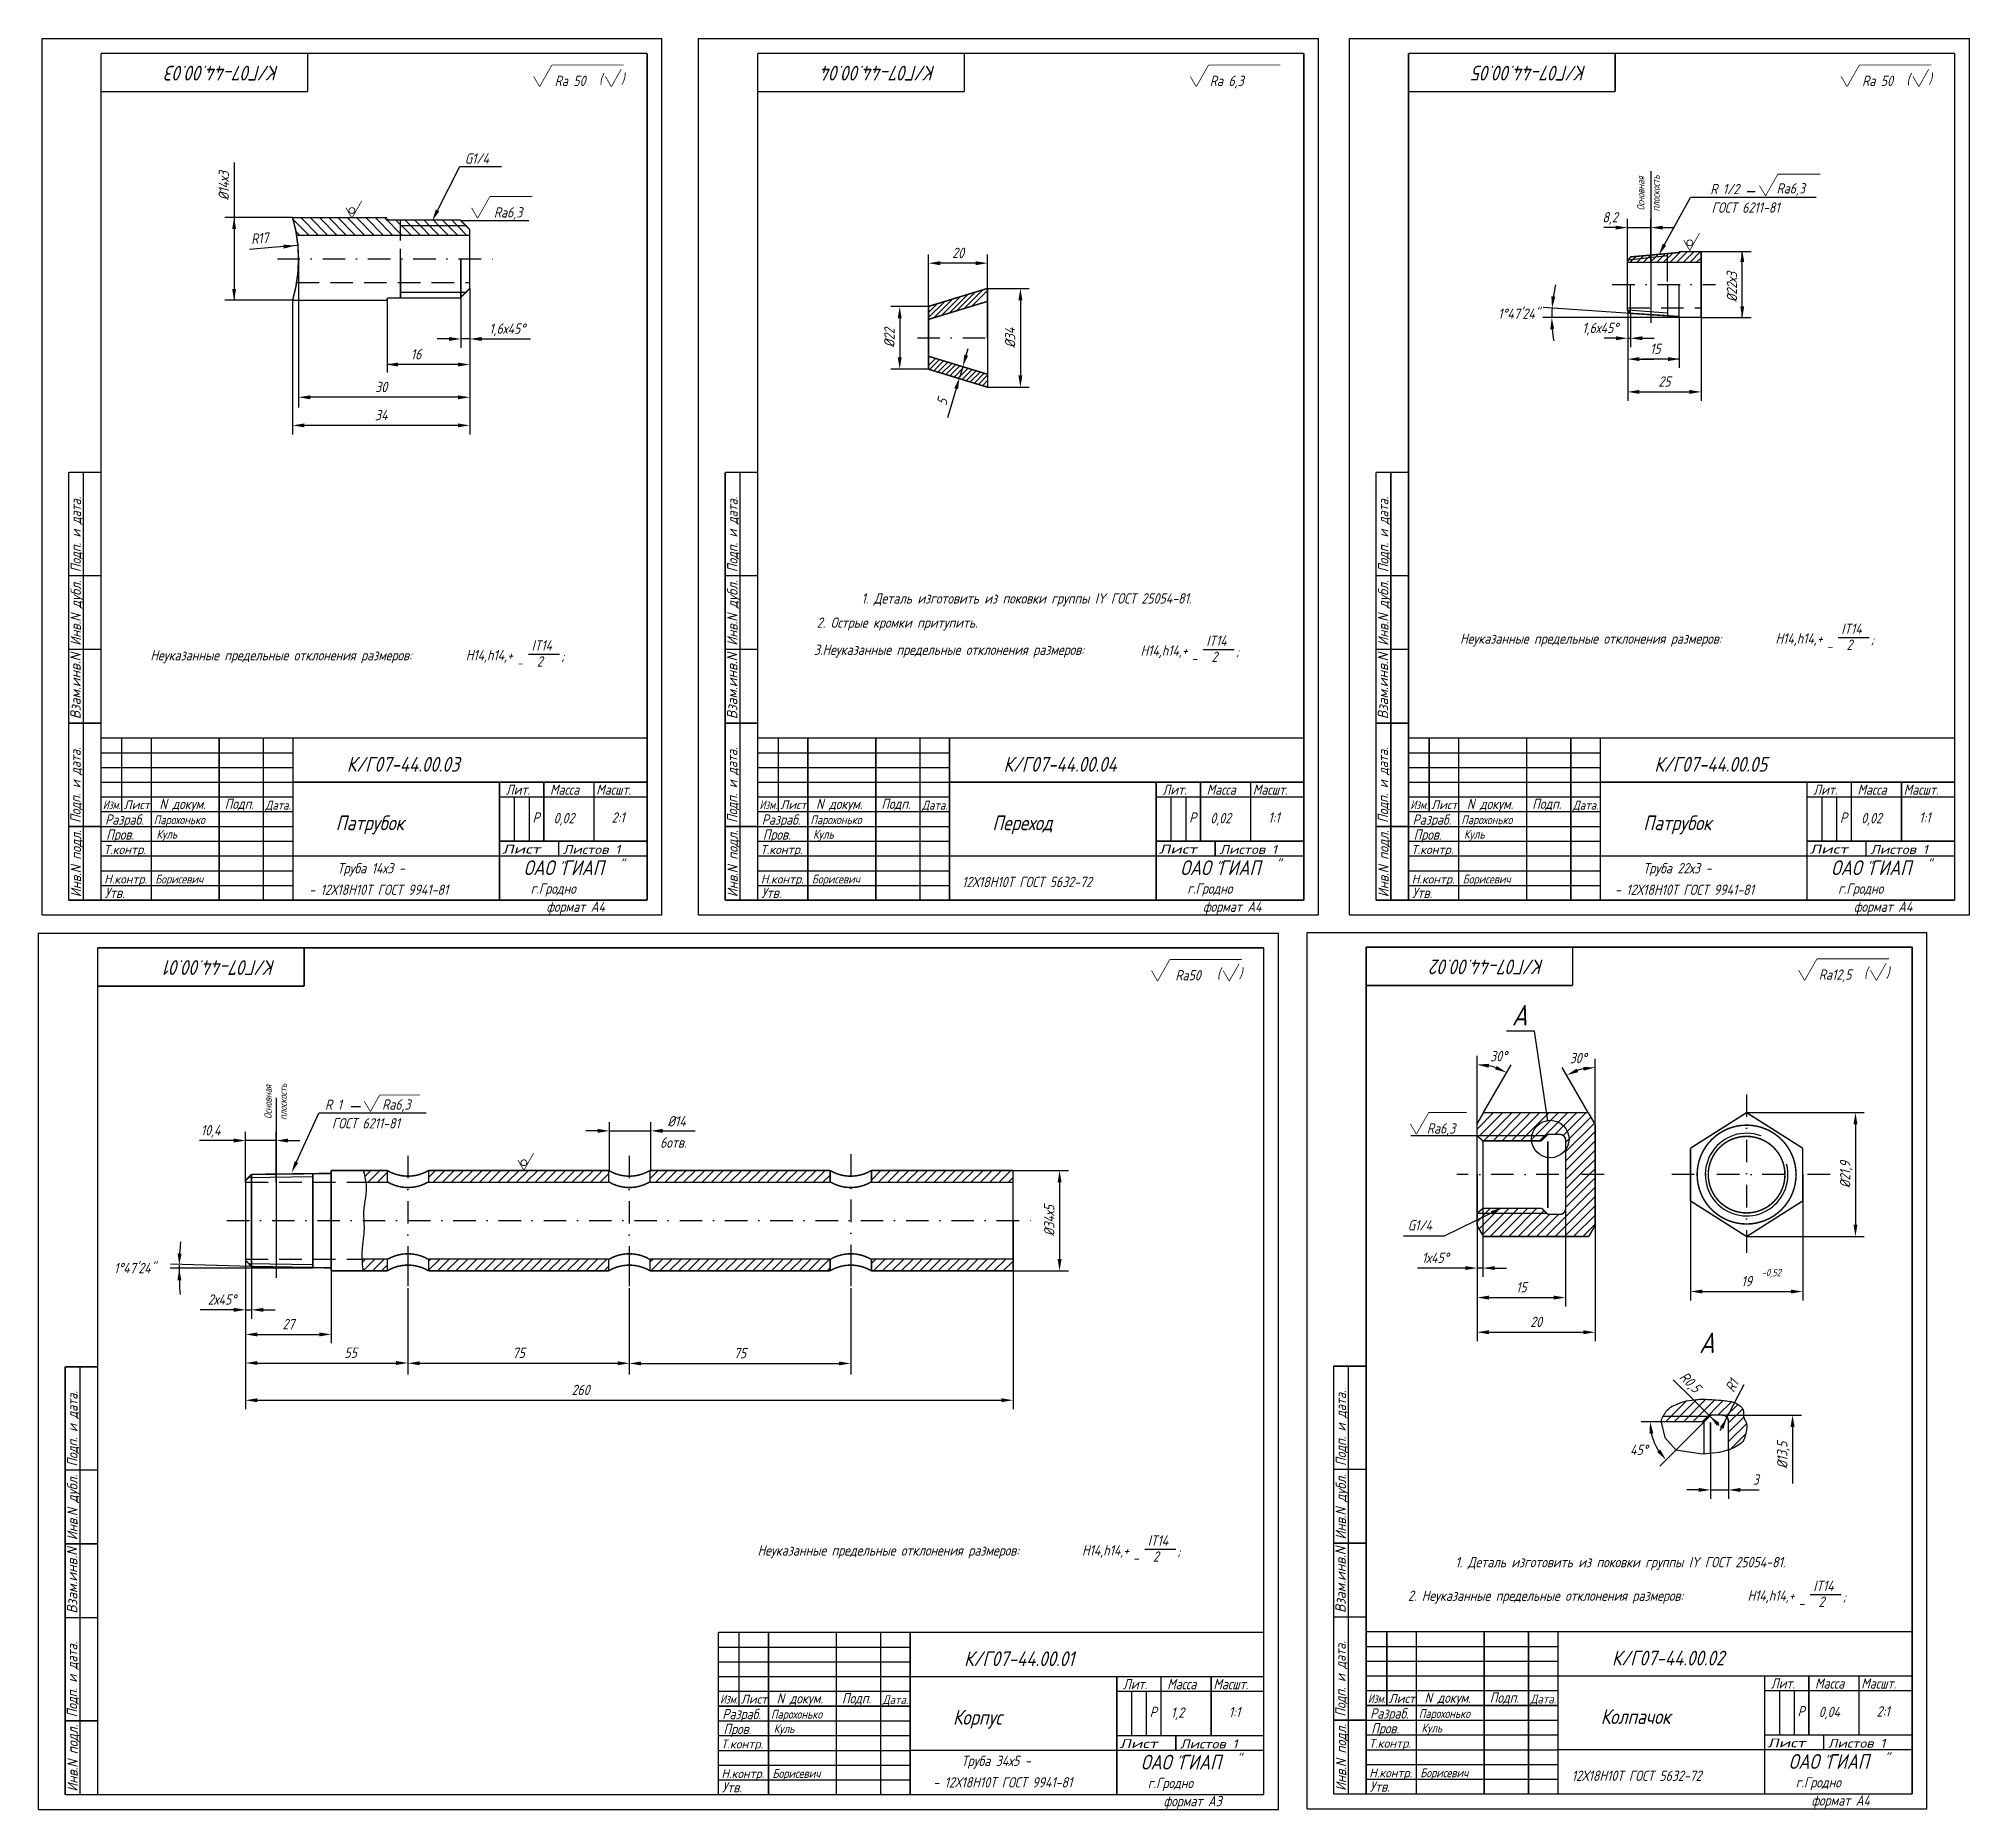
# Model space of a CAD drawing. Extents: x 57 to 1327, y 285 to 885.
# Drawn here: x 673 to 1327, y 285 to 885 of the extents above; entities that cross this region are included whole.
import ezdxf
from ezdxf.enums import TextEntityAlignment as Align

# ---------------------------------------------------------------- set-up
doc = ezdxf.new("R2010")
doc.units = 0
doc.header["$LTSCALE"] = 0.6
doc.header["$MEASUREMENT"] = 0
doc.linetypes.add('DASHDOT', pattern=[25.4, 12.7, -6.35, 0, -6.35])
doc.linetypes.add('DASHED', pattern=[19.05, 12.7, -6.35])
doc.layers.get('0').update_dxf_attribs({"linetype": 'CONTINUOUS'})
doc.layers.get('DEFPOINTS').update_dxf_attribs({"linetype": 'CONTINUOUS'})
doc.styles.add('ROMANC', font='romanc', dxfattribs={"width": 0.8, "oblique": 15, "height": 3.5})
doc.dimstyles.get("Standard").update_dxf_attribs({"dimtxt": 0.18, "dimasz": 0.18, "dimexe": 0.18, "dimexo": 0.0625, "dimgap": 0.09, "dimtad": 0, "dimtih": 1, "dimtoh": 1, "dimdec": 4, "dimzin": 0, "dimdsep": 46, "dimtxsty": 'Standard', "dimcen": 0.09, "dimadec": 0, "dimazin": 0, "dimtfac": 1, "dimtdec": 4, "dimtofl": 0, "dimtmove": 0, "dimatfit": 3, "dimfxl": 0, "dimtolj": 1, "dimtzin": 0, "dimarcsym": 0})

msp = doc.modelspace()

# ---------------------------------------------------------------- texts
at = {"style": 'ROMANC', "oblique": 15, "width": 0.8}
for s, height, rotation, p in [('К/Г07-44.00.03', 5, 180, (754.78599, 875.78523)), ('К/Г07-44.00.04', 5, 180, (977.24099, 875.78523)), ('К/Г07-44.00.05', 5, 180, (1197.73099, 875.78523)), ('Подп. и дата.', 3.5, 90, (687.70136, 704.1704)), ('Подп. и дата.', 3.5, 90, (910.15636, 704.1704)), ('Подп. и дата.', 3.5, 90, (1130.64636, 704.1704)), ('Подп. и дата.', 3.5, 90, (687.60326, 619.21022)), ('Подп. и дата.', 3.5, 90, (910.05826, 619.21022)), ('Подп. и дата.', 3.5, 90, (1130.54826, 619.21022)), ('К/Г07-44.00.01', 5, 180, (753.63099, 572.66023)), ('К/Г07-44.00.02', 5, 180, (1183.35499, 572.88423)), ('Подп. и дата.', 3.5, 90, (686.54636, 401.0454)), ('Подп. и дата.', 3.5, 90, (1116.27036, 401.2694)), ('Подп. и дата.', 3.5, 90, (686.44826, 316.08522)), ('Подп. и дата.', 3.5, 90, (1116.17226, 316.30922))]:
    msp.add_text(s, height=height, rotation=rotation, dxfattribs=at).set_placement(p)
at = {"color": 0, "linetype": 'ByBlock', "style": 'ROMANC', "oblique": 15, "width": 0.8}
for s, height, p in [('Ra 50', 3.5, (853.41159, 870.672)), ('Ra 6,3', 3.5, (1075.86659, 870.672)), ('Ra 50', 3.5, (1296.35659, 870.672)), ('G1/4', 3.5, (821.83876, 844.359)), ('R 1/2', 3.5, (1244.58976, 834.018)), ('Ra6,3', 3.5, (1266.94859, 834.233)), ('Ra6,3', 3.5, (832.40759, 826.095)), ('8,2', 3.5, (1205.73026, 824.431)), ('ГОСТ 6211-81', 3.5, (1251.64876, 827.715)), ('1,6х45%%D', 3.5, (832.12397, 786.689)), ('1,6х45%%D', 3.5, (1202.41702, 786.928)), ('16', 3.5, (801.241, 778.024)), ('15', 3.5, (1221.06837, 779.87)), ('30', 3.5, (789.425, 766.915)), ('34', 3.5, (789.425, 757.397)), ('1. Деталь изготовить из поковки группы IY ГОСТ 25054-81.', 3.5, (1008.01636, 695.26269)), ('Ra50', 3.5, (1062.74959, 567.547)), ('Ra12,5', 3.5, (1281.98059, 567.771)), ('А', 7, (1175.0556, 553.98501)), ('30%%D', 3.5, (1194.904, 539.479)), ('R 1', 3.5, (773.24676, 523.683)), ('Ra6,3', 3.5, (794.55459, 523.755)), ('10,4', 3.5, (731.65142, 515.034)), ('ГОСТ 6211-81', 3.5, (784.23476, 517.369)), ('%%C14', 3.5, (889.49375, 518.077)), ('Ra6,3', 3.5, (1148.48059, 515.652)), ('6отв.', 3.5, (888.36875, 510.86)), ('G1/4', 3.5, (1141.28876, 482.8)), ('1%%d47\'24"', 3.5, (705.944, 468.3)), ('19', 3.5, (1251.996, 463.864)), ('-0,52', 2.5, (1260.36359, 466.795)), ('2х45%%D', 3.5, (735.49101, 457.66)), ('27', 3.5, (757.987, 449.323)), ('А', 7, (1238.4976, 442.98501)), ('55', 3.5, (779.088, 439.642)), ('75', 3.5, (835.987, 439.55)), ('75', 3.5, (910.987, 439.496)), ('260', 3.5, (856.968, 427.023)), ('1. Деталь изготовить из поковки группы IY ГОСТ 25054-81.', 3.5, (1209.23336, 368.65169))]:
    msp.add_text(s, height=height, dxfattribs=at).set_placement(p, align=Align.MIDDLE_CENTER)
at = {"style": 'ROMANC', "oblique": 15, "width": 0.8}
for s, height, p in [('(', 3.5, (863.20759, 869.52321)), (')', 3.5, (870.70195, 869.65708)), ('(', 3.5, (1306.15259, 869.52321)), (')', 3.5, (1313.64695, 869.65708)), ('2. Острые кромки притупить.', 3.5, (936.986, 685.304)), ('IT14', 3.5, (840.38937, 677.59057)), ('IT14', 3.5, (1068.96537, 679.15257)), ('Неуказанные предельные отклонения размеров:', 3.5, (1154.92908, 679.88602)), ('H14,h14,+', 3.5, (1261.81137, 679.93544)), ('IT14', 3.5, (1284.08537, 683.23857)), ('2', 3.5, (1285.83391, 677.82174)), (';', 3.5, (1294.05207, 679.5691)), ('Неуказанные предельные отклонения размеров:', 3.5, (711.23308, 674.23802)), ('H14,h14,+', 3.5, (818.11537, 674.28744)), ('2', 3.5, (842.13791, 672.17374)), (';', 3.5, (850.35607, 673.9211)), ('3.Неуказанные предельные отклонения размеров:', 3.5, (936.02108, 676.11602)), ('H14,h14,+', 3.5, (1046.69137, 675.84944)), ('-', 3.5, (1063.85931, 673.20999)), ('2', 3.5, (1070.71391, 673.73574)), (';', 3.5, (1078.93207, 675.4831)), ('-', 3.5, (1278.97931, 677.29599)), ('-', 3.5, (835.28331, 671.64799)), ('К/Г07-44.00.03', 5, (777.79469, 636.54417)), ('К/Г07-44.00.04', 5, (1000.24969, 636.54417)), ('К/Г07-44.00.05', 5, (1220.73969, 636.54417)), ('Лит.', 3.5, (831.62255, 628.70188)), ('Масса', 3.5, (846.59386, 628.70188)), ('Масшт.', 3.5, (862.24569, 628.70188)), ('Лит.', 3.5, (1054.07755, 628.70188)), ('Масса', 3.5, (1069.04886, 628.70188)), ('Масшт.', 3.5, (1084.70069, 628.70188)), ('Лит.', 3.5, (1274.56755, 628.70188)), ('Масса', 3.5, (1289.53886, 628.70188)), ('Масшт.', 3.5, (1305.19069, 628.70188)), ('Разраб.', 3.5, (695.89258, 618.55135)), ('Парохонько', 3, (712.37676, 618.7394)), ('N докум.', 3.5, (714.30399, 623.86112)), ('Подп.', 3.5, (736.41482, 623.92258)), ('Патрубок', 5, (774.03171, 616.69743)), ('Р', 3.5, (840.68715, 619.24281)), ('0,02', 3.5, (847.86345, 619.04281)), ('2:1', 3.5, (867.47599, 619.24281)), ('Разраб.', 3.5, (918.34758, 618.55135)), ('Парохонько', 3, (934.83176, 618.7394)), ('N докум.', 3.5, (936.75899, 623.86112)), ('Подп.', 3.5, (958.86982, 623.92258)), ('Переход', 5, (996.48671, 616.69743)), ('Р', 3.5, (1063.14215, 619.24281)), ('0,02', 3.5, (1070.31845, 619.04281)), ('1:1', 3.5, (1089.93099, 619.24281)), ('Разраб.', 3.5, (1138.83758, 618.55135)), ('Парохонько', 3, (1155.32176, 618.7394)), ('N докум.', 3.5, (1157.24899, 623.86112)), ('Подп.', 3.5, (1179.35982, 623.92258)), ('Патрубок', 5, (1216.97671, 616.69743)), ('Р', 3.5, (1283.63215, 619.24281)), ('0,02', 3.5, (1290.80845, 619.04281)), ('1:1', 3.5, (1310.42099, 619.24281)), ('Пров.', 3.5, (696.26328, 613.48854)), ('Куль', 3, (713.27138, 613.84509)), ('Пров.', 3.5, (918.71828, 613.48854)), ('Куль', 3, (935.72638, 613.84509)), ('Пров.', 3.5, (1139.20828, 613.48854)), ('Куль', 3, (1156.21638, 613.84509)), ('Труба 14х3 -', 3.5, (774.59171, 602.07743)), ('ОАО ГИАП', 5, (837.68794, 601.49429)), ('"', 3.5, (849.7135, 602.13644)), ('"', 3.5, (870.01289, 603.01082)), ('ОАО ГИАП', 5, (1060.14294, 601.49429)), ('"', 3.5, (1072.1685, 602.13644)), ('"', 3.5, (1092.46789, 603.01082)), ('Труба 22х3 -', 3.5, (1216.94871, 602.07743)), ('ОАО ГИАП', 5, (1280.63294, 601.49429)), ('"', 3.5, (1292.6585, 602.13644)), ('"', 3.5, (1312.95789, 603.01082)), ('Утв.', 3.5, (695.76901, 593.73123)), ('Борисевич', 3, (712.86847, 598.64899)), ('- 12Х18Н10Т ГОСТ 9941-81', 3.5, (765.01171, 594.78843)), ('г.Гродно', 3.5, (840.05722, 595.18046)), ('Утв.', 3.5, (918.22401, 593.73123)), ('Борисевич', 3, (935.32347, 598.64899)), ('12Х18Н10Т ГОСТ 5632-72', 3.5, (986.20663, 597.41515)), ('г.Гродно', 3.5, (1062.51222, 595.18046)), ('Утв.', 3.5, (1138.71401, 593.73123)), ('Борисевич', 3, (1155.81347, 598.64899)), ('- 12Х18Н10Т ГОСТ 9941-81', 3.5, (1207.36871, 594.78843)), ('г.Гродно', 3.5, (1283.00222, 595.18046)), ('формат А4', 3.5, (845.39067, 589.04088)), ('формат А4', 3.5, (1067.84567, 589.04088)), ('формат А4', 3.5, (1288.33567, 589.04088)), ('(', 3.5, (1072.54559, 566.39821)), (')', 3.5, (1080.03995, 566.53208)), ('(', 3.5, (1291.77659, 566.62221)), (')', 3.5, (1299.27095, 566.75608)), ('Неуказанные предельные отклонения размеров:', 3.5, (916.93708, 370.86802)), ('H14,h14,+', 3.5, (1026.86337, 370.91744)), ('IT14', 3.5, (1049.13737, 374.22057)), ('-', 3.5, (1044.03131, 368.27799)), ('2', 3.5, (1050.88591, 368.80374)), (';', 3.5, (1059.10407, 370.5511)), ('IT14', 3.5, (1274.60137, 358.87857)), ('2. Неуказанные предельные отклонения размеров:', 3.5, (1137.23908, 355.52602)), ('H14,h14,+', 3.5, (1252.32737, 355.57544)), ('-', 3.5, (1269.49531, 352.93599)), ('2', 3.5, (1276.34991, 353.46174)), (';', 3.5, (1284.56807, 355.2091)), ('К/Г07-44.00.01', 5, (986.89166, 333.41917)), ('К/Г07-44.00.02', 5, (1206.36369, 333.64317)), ('Лит.', 3.5, (1040.71952, 325.57688)), ('Масса', 3.5, (1055.69083, 325.57688)), ('Масшт.', 3.5, (1071.34266, 325.57688)), ('Лит.', 3.5, (1260.19155, 325.80088)), ('Масса', 3.5, (1275.16286, 325.80088)), ('Масшт.', 3.5, (1290.81469, 325.80088)), ('N докум.', 3.5, (923.40096, 320.73612)), ('Подп.', 3.5, (945.51179, 320.79758)), ('N докум.', 3.5, (1142.87299, 320.96012)), ('Подп.', 3.5, (1164.98382, 321.02158)), ('Разраб.', 3.5, (904.98955, 315.42635)), ('Парохонько', 3, (921.47372, 315.6144)), ('Корпус', 5, (983.12868, 313.57243)), ('Р', 3.5, (1049.78412, 316.11781)), ('1,2', 3.5, (1056.96042, 315.91781)), ('1:1', 3.5, (1076.57296, 316.11781)), ('Разраб.', 3.5, (1124.46158, 315.65035)), ('Пров.', 3.5, (1124.83228, 310.58754)), ('Парохонько', 3, (1140.94576, 315.8384)), ('Колпачок', 5, (1202.60071, 313.79643)), ('Р', 3.5, (1269.25615, 316.34181)), ('0,04', 3.5, (1276.43245, 316.14181)), ('2:1', 3.5, (1296.04499, 316.34181)), ('Пров.', 3.5, (905.36025, 310.36354)), ('Куль', 3, (922.36835, 310.72009)), ('Куль', 3, (1141.84038, 310.94409)), ('Труба 34х5 -', 3.5, (986.01371, 299.56743)), ('ОАО ГИАП', 5, (1046.78491, 298.36929)), ('"', 3.5, (1058.81047, 299.01144)), ('"', 3.5, (1079.10986, 299.88582)), ('ОАО ГИАП', 5, (1266.25694, 298.59329)), ('"', 3.5, (1278.2825, 299.23544)), ('"', 3.5, (1298.58189, 300.10982)), ('Борисевич', 3, (921.96544, 295.52399)), ('- 12Х18Н10Т ГОСТ 9941-81', 3.5, (976.43371, 292.27843)), ('г.Гродно', 3.5, (1049.15419, 292.05546)), ('Борисевич', 3, (1141.43747, 295.74799)), ('12Х18Н10Т ГОСТ 5632-72', 3.5, (1192.75163, 294.51415)), ('г.Гродно', 3.5, (1268.62622, 292.27946)), ('Утв.', 3.5, (904.86598, 290.60623)), ('формат А3', 3.5, (1054.48764, 285.91588)), ('Утв.', 3.5, (1124.33801, 290.83023)), ('формат А4', 3.5, (1273.95967, 286.13988))]:
    msp.add_text(s, height=height, dxfattribs=at).set_placement(p)
at = {"color": 0, "linetype": 'ByBlock', "style": 'ROMANC', "oblique": 15, "width": 0.8}
for s, height, rotation, p in [('%%C14х3', 3.5, 90, (736.09, 835.09657)), ('Основная', 2.5, 90, (1216.122, 832.51676)), ('плоскость', 2.5, 90, (1221.273, 832.51676)), ('R17', 3.5, 4.87835981, (748.25853, 817.30485)), ('%%C22х3', 3.5, 90, (1247.026, 800.77576)), ('%%c22', 3.5, 90, (961.581, 783.577)), ('%%c34', 3.5, 90, (1002.471, 783.577)), ('5', 3.5, 74.63880169, (979.45221, 761.93692)), ('Основная', 2.5, 90, (751.064, 524.63376)), ('плоскость', 2.5, 90, (756.215, 524.63376)), ('%%C21,9', 3.5, 90, (1285.375, 500)), ('%%C34х5', 3.5, 90, (1015.75, 484.387)), ('R0,5', 3.5, 315.20674356, (1232.8971, 429.67468)), ('R1', 3.5, 62.70587489, (1247.00502, 428.46767)), ('%%C13,5', 3.5, 90, (1264.066, 404.918))]:
    msp.add_text(s, height=height, rotation=rotation, dxfattribs=at).set_placement(p, align=Align.MIDDLE_CENTER)
at = {"style": 'ROMANC', "oblique": 15}
for s, width, p, p2 in [('Инв.N дубл.', 0.696626, (687.70136, 679.22248), (687.70136, 701.39841)), ('Инв.N дубл.', 0.696626, (910.15636, 679.22248), (910.15636, 701.39841)), ('Инв.N дубл.', 0.696626, (1130.64636, 679.22248), (1130.64636, 701.39841)), ('Взам.инв.N', 0.776513, (687.60326, 654.32794), (687.60326, 676.7174)), ('Взам.инв.N', 0.776513, (910.05826, 654.32794), (910.05826, 676.7174)), ('Взам.инв.N', 0.776513, (1130.54826, 654.32794), (1130.54826, 676.7174)), ('Инв.N подл.', 0.704992, (687.77839, 593.99916), (687.77839, 616.67641)), ('Инв.N подл.', 0.704992, (910.23339, 593.99916), (910.23339, 616.67641)), ('Инв.N подл.', 0.704992, (1130.72339, 593.99916), (1130.72339, 616.67641)), ('Инв.N дубл.', 0.696626, (686.54636, 376.09748), (686.54636, 398.27341)), ('Инв.N дубл.', 0.696626, (1116.27036, 376.32148), (1116.27036, 398.49741)), ('Взам.инв.N', 0.776513, (686.44826, 351.20294), (686.44826, 373.5924)), ('Взам.инв.N', 0.776513, (1116.17226, 351.42694), (1116.17226, 373.8164)), ('Инв.N подл.', 0.704992, (686.62339, 290.87416), (686.62339, 313.55141)), ('Инв.N подл.', 0.704992, (1116.34739, 291.09816), (1116.34739, 313.77541))]:
    msp.add_text(s, height=3.5, rotation=90, dxfattribs=dict(at, width=width)).set_placement(p, p2, align=Align.FIT)
for s, width, p, p2 in [('Изм.', 0.642754, (695.1213, 623.83162), (701.08973, 623.83162)), ('Лист', 0.693042, (702.18801, 623.83708), (711.09855, 623.83708)), ('Дата.', 0.611915, (750.18007, 623.68251), (758.83429, 623.68251)), ('Изм.', 0.642754, (917.5763, 623.83162), (923.54473, 623.83162)), ('Лист', 0.693042, (924.64301, 623.83708), (933.55355, 623.83708)), ('Дата.', 0.611915, (972.63507, 623.68251), (981.28929, 623.68251)), ('Изм.', 0.642754, (1138.0663, 623.83162), (1144.03473, 623.83162)), ('Лист', 0.693042, (1145.13301, 623.83708), (1154.04355, 623.83708)), ('Дата.', 0.611915, (1193.12507, 623.68251), (1201.77929, 623.68251)), ('Т.контр.', 0.698235, (695.44347, 608.64613), (709.70741, 608.64613)), ('Лист', 1.011317, (830.40003, 608.78428), (843.40268, 608.78428)), ('Листов 1', 0.875179, (850.9698, 608.67778), (870.47378, 608.67778)), ('Т.контр.', 0.698235, (917.89847, 608.64613), (932.16241, 608.64613)), ('Лист', 1.011317, (1052.85503, 608.78428), (1065.85768, 608.78428)), ('Листов 1', 0.875179, (1073.4248, 608.67778), (1092.92878, 608.67778)), ('Т.контр.', 0.698235, (1138.38847, 608.64613), (1152.65241, 608.64613)), ('Лист', 1.011317, (1273.34503, 608.78428), (1286.34768, 608.78428)), ('Листов 1', 0.875179, (1293.9148, 608.67778), (1313.41878, 608.67778)), ('Н.контр.', 0.686802, (695.57198, 598.62958), (710.09293, 598.62958)), ('Н.контр.', 0.686802, (918.02698, 598.62958), (932.54793, 598.62958)), ('Н.контр.', 0.686802, (1138.51698, 598.62958), (1153.03793, 598.62958)), ('Изм.', 0.642754, (904.21827, 320.70662), (910.1867, 320.70662)), ('Лист', 0.693042, (911.28498, 320.71208), (920.19552, 320.71208)), ('Дата.', 0.611915, (959.27704, 320.55751), (967.93126, 320.55751)), ('Изм.', 0.642754, (1123.6903, 320.93062), (1129.65873, 320.93062)), ('Лист', 0.693042, (1130.75701, 320.93608), (1139.66755, 320.93608)), ('Дата.', 0.611915, (1178.74907, 320.78151), (1187.40329, 320.78151)), ('Т.контр.', 0.698235, (904.54044, 305.52113), (918.80438, 305.52113)), ('Лист', 1.011317, (1039.497, 305.65928), (1052.49965, 305.65928)), ('Листов 1', 0.875179, (1060.06677, 305.55278), (1079.57075, 305.55278)), ('Т.контр.', 0.698235, (1124.01247, 305.74513), (1138.27641, 305.74513)), ('Лист', 1.011317, (1258.96903, 305.88328), (1271.97168, 305.88328)), ('Листов 1', 0.875179, (1279.5388, 305.77678), (1299.04278, 305.77678)), ('Н.контр.', 0.686802, (904.66895, 295.50458), (919.18989, 295.50458)), ('Н.контр.', 0.686802, (1124.14098, 295.72858), (1138.66193, 295.72858))]:
    msp.add_text(s, height=3, dxfattribs=dict(at, width=width)).set_placement(p, p2, align=Align.FIT)

# ---------------------------------------------------------------- blocks, each defined once
blk = doc.blocks.new('*X1')
at = {"color": 0}
for p, q in [((1266.59, 370.81), (1268.97, 373.19)), ((1268.11, 369.19), (1272.11, 373.19)), ((1271.26, 369.19), (1275.26, 373.19)), ((1274.4, 369.19), (1278.4, 373.19)), ((1277.54, 369.19), (1281.54, 373.19)), ((1280.69, 369.19), (1284.69, 373.19)), ((1283.83, 369.19), (1287.83, 373.19)), ((1286.97, 369.19), (1290.97, 373.19)), ((1290.12, 369.19), (1294.12, 373.19)), ((1293.26, 369.19), (1297.26, 373.19)), ((1296.4, 369.19), (1300.4, 373.19)), ((1299.55, 369.19), (1303.55, 373.19)), ((1302.69, 369.19), (1306.69, 373.19)), ((1305.83, 369.19), (1309.83, 373.19)), ((1308.97, 369.19), (1312.97, 373.19)), ((1312.12, 369.19), (1316.12, 373.19)), ((1315.26, 369.19), (1319.26, 373.19)), ((1318.4, 369.19), (1322.4, 373.19)), ((1321.55, 369.19), (1325.55, 373.19)), ((1341.59, 370.37), (1344.41, 373.19)), ((1343.55, 369.19), (1347.55, 373.19)), ((1346.69, 369.19), (1350.69, 373.19)), ((1349.83, 369.19), (1353.83, 373.19)), ((1352.98, 369.19), (1356.98, 373.19)), ((1356.12, 369.19), (1360.12, 373.19)), ((1359.26, 369.19), (1363.26, 373.19)), ((1362.41, 369.19), (1366.41, 373.19)), ((1365.55, 369.19), (1369.55, 373.19)), ((1368.69, 369.19), (1372.69, 373.19)), ((1371.84, 369.19), (1375.84, 373.19)), ((1374.98, 369.19), (1378.98, 373.19)), ((1378.12, 369.19), (1382.12, 373.19)), ((1381.27, 369.19), (1385.27, 373.19)), ((1384.41, 369.19), (1388.41, 373.19)), ((1387.55, 369.19), (1391.55, 373.19)), ((1390.7, 369.19), (1394.7, 373.19)), ((1393.84, 369.19), (1397.84, 373.19)), ((1396.98, 369.19), (1400.98, 373.19)), ((1416.59, 373.08), (1416.7, 373.19)), ((1416.59, 369.94), (1419.84, 373.19)), ((1418.98, 369.19), (1422.98, 373.19)), ((1422.13, 369.19), (1426.13, 373.19)), ((1425.27, 369.19), (1429.27, 373.19)), ((1428.41, 369.19), (1432.41, 373.19)), ((1431.56, 369.19), (1435.56, 373.19)), ((1434.7, 369.19), (1438.7, 373.19)), ((1437.84, 369.19), (1441.84, 373.19)), ((1440.98, 369.19), (1444.98, 373.19)), ((1444.13, 369.19), (1448.13, 373.19)), ((1447.27, 369.19), (1451.27, 373.19)), ((1450.41, 369.19), (1454.41, 373.19)), ((1453.56, 369.19), (1457.56, 373.19)), ((1456.7, 369.19), (1460.7, 373.19)), ((1459.84, 369.19), (1463.84, 373.19)), ((1324.69, 369.19), (1327.59, 372.09)), ((1400.12, 369.19), (1402.59, 371.66)), ((1462.99, 369.19), (1464.59, 370.79)), ((1266.59, 339.38), (1270.4, 343.19)), ((1266.59, 342.52), (1267.26, 343.19)), ((1269.55, 339.19), (1273.55, 343.19)), ((1272.69, 339.19), (1276.69, 343.19)), ((1275.83, 339.19), (1279.83, 343.19)), ((1278.97, 339.19), (1282.97, 343.19)), ((1282.12, 339.19), (1286.12, 343.19)), ((1285.26, 339.19), (1289.26, 343.19)), ((1288.4, 339.19), (1292.4, 343.19)), ((1291.55, 339.19), (1295.55, 343.19)), ((1294.69, 339.19), (1298.69, 343.19)), ((1297.83, 339.19), (1301.83, 343.19)), ((1300.98, 339.19), (1304.98, 343.19)), ((1304.12, 339.19), (1308.12, 343.19)), ((1307.26, 339.19), (1311.26, 343.19)), ((1310.41, 339.19), (1314.41, 343.19)), ((1313.55, 339.19), (1317.55, 343.19)), ((1316.69, 339.19), (1320.69, 343.19)), ((1319.83, 339.19), (1323.83, 343.19)), ((1322.98, 339.19), (1326.98, 343.19)), ((1326.12, 339.19), (1327.59, 340.66)), ((1341.59, 342.09), (1342.69, 343.19)), ((1341.84, 339.19), (1345.84, 343.19)), ((1344.98, 339.19), (1348.98, 343.19)), ((1348.12, 339.19), (1352.12, 343.19)), ((1351.27, 339.19), (1355.27, 343.19)), ((1354.41, 339.19), (1358.41, 343.19)), ((1357.55, 339.19), (1361.55, 343.19)), ((1360.7, 339.19), (1364.7, 343.19)), ((1363.84, 339.19), (1367.84, 343.19)), ((1366.98, 339.19), (1370.98, 343.19)), ((1370.12, 339.19), (1374.12, 343.19)), ((1373.27, 339.19), (1377.27, 343.19)), ((1376.41, 339.19), (1380.41, 343.19)), ((1379.55, 339.19), (1383.55, 343.19)), ((1382.7, 339.19), (1386.7, 343.19)), ((1385.84, 339.19), (1389.84, 343.19)), ((1388.98, 339.19), (1392.98, 343.19)), ((1392.13, 339.19), (1396.13, 343.19)), ((1395.27, 339.19), (1399.27, 343.19)), ((1398.41, 339.19), (1402.41, 343.19)), ((1401.56, 339.19), (1402.59, 340.22)), ((1416.59, 341.65), (1418.13, 343.19)), ((1417.27, 339.19), (1421.27, 343.19)), ((1420.41, 339.19), (1424.41, 343.19)), ((1423.56, 339.19), (1427.56, 343.19)), ((1426.7, 339.19), (1430.7, 343.19)), ((1429.84, 339.19), (1433.84, 343.19)), ((1432.99, 339.19), (1436.99, 343.19)), ((1436.13, 339.19), (1440.13, 343.19)), ((1439.27, 339.19), (1443.27, 343.19)), ((1442.42, 339.19), (1446.42, 343.19)), ((1445.56, 339.19), (1449.56, 343.19)), ((1448.7, 339.19), (1452.7, 343.19)), ((1451.84, 339.19), (1455.84, 343.19)), ((1454.99, 339.19), (1458.99, 343.19)), ((1458.13, 339.19), (1462.13, 343.19)), ((1461.27, 339.19), (1464.59, 342.51)), ((1464.42, 339.19), (1464.59, 339.36))]:
    blk.add_line(p, q, dxfattribs=at)
blk = doc.blocks.new('*D13')
at = {"color": 0, "linetype": 'ByBlock'}
for p, q in [((974.87, 783.58), (974.87, 811.87)), ((994.87, 783.58), (994.87, 811.87)), ((990.87, 808.87), (978.87, 808.87))]:
    blk.add_line(p, q, dxfattribs=at)
for points in [[(978.87, 809.54), (978.87, 808.2), (974.87, 808.87)], [(990.87, 809.54), (990.87, 808.2), (994.87, 808.87)]]:
    blk.add_solid(points, dxfattribs=at)
at = {"layer": 'DEFPOINTS', "color": 0, "linetype": 'ByBlock'}
for p in [(974.87, 808.87), (974.87, 783.58), (994.87, 783.58)]:
    blk.add_point(p, dxfattribs=at)
at = {"color": 0, "linetype": 'ByBlock', "style": 'ROMANC', "oblique": 15, "width": 0.8}
blk.add_text('20', height=3.5, dxfattribs=at).set_placement((984.87, 812.37), align=Align.MIDDLE_CENTER)
blk = doc.blocks.new('*D14')
at = {"color": 0, "linetype": 'ByBlock'}
for p, q in [((1160.68, 486.84), (1160.68, 465.31)), ((1162.68, 488.59), (1162.68, 465.31)), ((1152.68, 468.31), (1140.46, 468.31)), ((1156.68, 468.31), (1152.68, 468.31)), ((1162.68, 468.31), (1160.68, 468.31)), ((1166.68, 468.31), (1170.68, 468.31))]:
    blk.add_line(p, q, dxfattribs=at)
for points in [[(1156.68, 468.98), (1156.68, 467.65), (1160.68, 468.31)], [(1166.68, 468.98), (1166.68, 467.65), (1162.68, 468.31)]]:
    blk.add_solid(points, dxfattribs=at)
at = {"layer": 'DEFPOINTS', "color": 0, "linetype": 'ByBlock'}
for p in [(1160.68, 486.84), (1162.68, 488.59), (1160.68, 468.31)]:
    blk.add_point(p, dxfattribs=at)
at = {"color": 0, "linetype": 'ByBlock', "style": 'ROMANC', "oblique": 15, "width": 0.8}
blk.add_text('1х45%%D', height=3.5, dxfattribs=at).set_placement((1146.52, 471.81), align=Align.MIDDLE_CENTER)
blk = doc.blocks.new('*D15')
at = {"color": 0, "linetype": 'ByBlock'}
for p, q in [((1160.68, 517.2), (1160.68, 540.27)), ((1162.87, 521), (1172.22, 537.18))]:
    blk.add_line(p, q, dxfattribs=at)
blk.add_arc((1160.68, 517.2), 20.07, 71.4379, 78.5621, dxfattribs=at)
for points in [[(1164.59, 536.21), (1164.73, 537.54), (1160.68, 537.27)], [(1167.34, 536.84), (1166.79, 535.62), (1170.72, 534.58)]]:
    blk.add_solid(points, dxfattribs=at)
at = {"layer": 'DEFPOINTS', "color": 0, "linetype": 'ByBlock'}
for p in [(1165.63, 536.65), (1160.68, 517.2), (1160.68, 517.2), (1162.87, 521), (1160.68, 482.77)]:
    blk.add_point(p, dxfattribs=at)
at = {"color": 0, "linetype": 'ByBlock', "style": 'ROMANC', "oblique": 15, "width": 0.8}
blk.add_text('30%%D', height=3.5, dxfattribs=at).set_placement((1167.96, 540.14), align=Align.MIDDLE_CENTER)
blk = doc.blocks.new('*D16')
at = {"color": 0, "linetype": 'ByBlock'}
for p, q in [((1239.79, 405.64), (1239.79, 390.13)), ((1245.82, 406.69), (1245.82, 390.13)), ((1235.79, 393.13), (1231.79, 393.13)), ((1239.79, 393.13), (1245.82, 393.13)), ((1249.82, 393.13), (1253.82, 393.13)), ((1253.82, 393.13), (1256.28, 393.13))]:
    blk.add_line(p, q, dxfattribs=at)
for points in [[(1235.79, 393.8), (1235.79, 392.47), (1239.79, 393.13)], [(1249.82, 393.8), (1249.82, 392.47), (1245.82, 393.13)]]:
    blk.add_solid(points, dxfattribs=at)
at = {"layer": 'DEFPOINTS', "color": 0, "linetype": 'ByBlock'}
for p in [(1239.79, 405.64), (1245.82, 406.69), (1245.82, 393.13)]:
    blk.add_point(p, dxfattribs=at)
at = {"color": 0, "linetype": 'ByBlock', "style": 'ROMANC', "oblique": 15, "width": 0.8}
blk.add_text('3', height=3.5, dxfattribs=at).set_placement((1255.1, 396.63), align=Align.MIDDLE_CENTER)
blk = doc.blocks.new('*D17')
at = {"color": 0, "linetype": 'ByBlock'}
for p, q in [((1222.98, 416.26), (1216.3, 416.26)), ((1237.57, 416.26), (1222.59, 401.17))]:
    blk.add_line(p, q, dxfattribs=at)
blk.add_arc((1237.57, 416.26), 18.27, 192.57037, 212.63638, dxfattribs=at)
for points in [[(1219.08, 412.21), (1220.4, 412.36), (1219.3, 416.26)], [(1222.71, 406.83), (1221.67, 405.99), (1224.7, 403.3)]]:
    blk.add_solid(points, dxfattribs=at)
at = {"layer": 'DEFPOINTS', "color": 0, "linetype": 'ByBlock'}
for p in [(1222.98, 416.26), (1237.57, 416.26), (1237.57, 416.26), (1239.49, 418.19), (1219.88, 411.72)]:
    blk.add_point(p, dxfattribs=at)
at = {"color": 0, "linetype": 'ByBlock', "style": 'ROMANC', "oblique": 15, "width": 0.8}
blk.add_text('45%%D', height=3.5, dxfattribs=at).set_placement((1215.51, 406.72), align=Align.MIDDLE_CENTER)
blk = doc.blocks.new('*D18')
at = {"color": 0, "linetype": 'ByBlock'}
for p, q in [((1160.68, 500), (1160.68, 443.57)), ((1200.68, 500), (1200.68, 443.57)), ((1164.68, 446.57), (1196.68, 446.57))]:
    blk.add_line(p, q, dxfattribs=at)
for points in [[(1164.68, 447.24), (1164.68, 445.9), (1160.68, 446.57)], [(1196.68, 447.24), (1196.68, 445.9), (1200.68, 446.57)]]:
    blk.add_solid(points, dxfattribs=at)
at = {"layer": 'DEFPOINTS', "color": 0, "linetype": 'ByBlock'}
for p in [(1160.68, 500), (1200.68, 500), (1200.68, 446.57)]:
    blk.add_point(p, dxfattribs=at)
at = {"color": 0, "linetype": 'ByBlock', "style": 'ROMANC', "oblique": 15, "width": 0.8}
blk.add_text('20', height=3.5, dxfattribs=at).set_placement((1180.68, 450.07), align=Align.MIDDLE_CENTER)
blk = doc.blocks.new('*D19')
at = {"color": 0, "linetype": 'ByBlock'}
for p, q in [((1190.67, 500), (1190.67, 455.31)), ((1160.68, 482.77), (1160.68, 455.31)), ((1164.68, 458.31), (1186.67, 458.31))]:
    blk.add_line(p, q, dxfattribs=at)
for points in [[(1164.68, 458.98), (1164.68, 457.65), (1160.68, 458.31)], [(1186.67, 458.98), (1186.67, 457.65), (1190.67, 458.31)]]:
    blk.add_solid(points, dxfattribs=at)
at = {"layer": 'DEFPOINTS', "color": 0, "linetype": 'ByBlock'}
for p in [(1190.67, 500), (1160.68, 482.77), (1190.67, 458.31)]:
    blk.add_point(p, dxfattribs=at)
at = {"color": 0, "linetype": 'ByBlock', "style": 'ROMANC', "oblique": 15, "width": 0.8}
blk.add_text('15', height=3.5, dxfattribs=at).set_placement((1175.68, 461.81), align=Align.MIDDLE_CENTER)
blk = doc.blocks.new('*D20')
at = {"color": 0, "linetype": 'ByBlock'}
for p, q in [((1211.71, 792.94), (1211.71, 762.25)), ((1236.61, 790.52), (1236.61, 762.25)), ((1215.71, 765.25), (1232.61, 765.25))]:
    blk.add_line(p, q, dxfattribs=at)
for points in [[(1215.71, 765.92), (1215.71, 764.58), (1211.71, 765.25)], [(1232.61, 765.92), (1232.61, 764.58), (1236.61, 765.25)]]:
    blk.add_solid(points, dxfattribs=at)
at = {"layer": 'DEFPOINTS', "color": 0, "linetype": 'ByBlock'}
for p in [(1211.71, 792.94), (1236.61, 790.52), (1236.61, 765.25)]:
    blk.add_point(p, dxfattribs=at)
at = {"color": 0, "linetype": 'ByBlock', "style": 'ROMANC', "oblique": 15, "width": 0.8}
blk.add_text('25', height=3.5, dxfattribs=at).set_placement((1224.16, 768.75), align=Align.MIDDLE_CENTER)
blk = doc.blocks.new('*D21')
at = {"color": 0, "linetype": 'ByBlock'}
for p, q in [((1212.63, 791.87), (1183.09, 793.81)), ((1229.11, 790.49), (1182.99, 790.49))]:
    blk.add_line(p, q, dxfattribs=at)
for start, end in [(166.63289, 171.43961), (176.24634, 180), (184.80673, 189.61345)]:
    blk.add_arc((1233.68, 790.49), 47.69, start, end, dxfattribs=at)
for points in [[(1187.18, 797.52), (1185.85, 797.66), (1186.09, 793.61)], [(1185.49, 786.47), (1186.82, 786.52), (1185.99, 790.49)]]:
    blk.add_solid(points, dxfattribs=at)
at = {"layer": 'DEFPOINTS', "color": 0, "linetype": 'ByBlock'}
for p in [(1186, 791.76), (1212.63, 791.87), (1229.11, 790.79), (1229.11, 790.49), (1236.61, 790.49)]:
    blk.add_point(p, dxfattribs=at)
at = {"color": 0, "linetype": 'ByBlock', "style": 'ROMANC', "oblique": 15, "width": 0.8}
blk.add_text('1%%d47\'24"', height=3.5, dxfattribs=at).set_placement((1174.84, 791.76), align=Align.MIDDLE_CENTER)

# ---------------------------------------------------------------- dimensions: what is measured, and where the dimension line sits
for base, p1, p2, text, picture, middle in [((974.868, 808.87), (994.868, 783.577), (974.868, 783.577), '20', '*D13', (984.868, 812.37)), ((1236.607, 765.249), (1211.70574, 792.93862), (1236.607, 790.52142), '25', '*D20', (1224.15637, 768.749)), ((1200.68, 446.569), (1160.68, 500), (1200.68, 500), '20', '*D18', (1180.68, 450.069)), ((1190.672, 458.314), (1160.68, 482.768), (1190.672, 500), '15', '*D19', (1175.676, 461.814)), ((1160.68, 468.315), (1162.68, 488.585), (1160.68, 486.843), '1х45%%D', '*D14', (1146.51931, 471.815)), ((1245.822, 393.135), (1239.786, 405.64167), (1245.822, 406.69423), '3', '*D16', (1255.10127, 396.635))]:
    dim = msp.add_linear_dim(base=base, p1=p1, p2=p2, text=text, dimstyle='Standard')
    dim.commit()
    dim.dimension.update_dxf_attribs({"geometry": picture, "text_midpoint": middle})
for base, line1, line2, text, picture, middle in [((1186.003, 791.764), ((1212.63299, 791.87082), (1229.107, 790.79)), ((1229.107, 790.49), (1236.607, 790.49)), '1%%d47\'24"', '*D21', (1174.843, 791.764)), ((1165.628, 536.653), ((1160.68, 517.202), (1160.68, 482.768)), ((1160.68, 517.202), (1162.87278, 521)), '30%%D', '*D15', (1167.957, 540.144)), ((1219.877, 411.723), ((1237.57303, 416.261), (1222.98385, 416.261)), ((1239.49268, 418.19455), (1237.57303, 416.261)), '45%%D', '*D17', (1215.513, 406.716))]:
    dim = msp.add_angular_dim_2l(base=base, line1=line1, line2=line2, text=text, dimstyle='Standard')
    dim.commit()
    dim.dimension.update_dxf_attribs({"geometry": picture, "text_midpoint": middle, "dimtype": 130})

# ---------------------------------------------------------------- linework, layer by layer
for p, q in [((674.52303, 884.98342), (884.52303, 884.98342)), ((674.52303, 587.98342), (674.52303, 884.98342)), ((884.52303, 587.98342), (884.52303, 884.98342)), ((896.97803, 884.98342), (1106.97803, 884.98342)), ((896.97803, 587.98342), (896.97803, 884.98342)), ((1106.97803, 587.98342), (1106.97803, 884.98342)), ((1117.46803, 884.98342), (1327.46803, 884.98342)), ((1117.46803, 587.98342), (1117.46803, 884.98342)), ((1327.46803, 587.98342), (1327.46803, 884.98342)), ((808.51531, 826.74988), (816.083, 841.64)), ((816.083, 841.64), (830.154, 841.64)), ((1219.592, 840.036), (1219.592, 788.646)), ((1224.18401, 815.16464), (1233.02151, 831.129)), ((1275.587, 831.129), (1233.02151, 831.129)), ((1252.133, 833.124), (1254.849, 833.124)), ((795.97568, 816.548), (795.97568, 823.498)), ((795.97568, 821.598), (818.425, 821.598)), ((816.425, 823.298), (839.469, 823.298)), ((795.97568, 810.298), (795.97568, 813.733)), ((1225.23115, 811.38072), (1211.7918, 809.88745)), ((1223.22146, 811.15742), (1211.7918, 809.88745)), ((1225.23115, 802.679), (1225.23115, 812.1366)), ((1236.607, 790.49), (1236.607, 812.79)), ((761.425, 810.298), (761.425, 759.907)), ((1212.67525, 810.99177), (1211.607, 809.65646)), ((1211.607, 793.05232), (1211.607, 809.65646)), ((1212.67525, 810.99177), (1211.7918, 809.88745)), ((1212.701, 810.99463), (1212.67525, 810.99177)), ((795.97568, 798.998), (818.425, 798.998)), ((791.418, 796.94), (791.418, 771.775)), ((974.868, 772.927), (974.868, 794.227)), ((1212.63299, 791.87082), (1211.607, 793.05232)), ((1225.23115, 791.98581), (1211.70574, 792.93862)), ((1229.107, 790.49), (1229.107, 773.375)), ((1283.03624, 682.01541), (1293.52751, 682.01541)), ((839.34024, 676.36741), (849.83151, 676.36741)), ((1067.91624, 677.92941), (1078.40751, 677.92941)), ((834.52303, 627.98342), (834.52303, 612.98342)), ((839.52303, 627.98342), (839.52303, 612.98342)), ((1056.97803, 627.98342), (1056.97803, 612.98342)), ((1061.97803, 627.98342), (1061.97803, 612.98342)), ((1277.46803, 627.98342), (1277.46803, 612.98342)), ((1282.46803, 627.98342), (1282.46803, 612.98342)), ((674.52303, 587.98342), (884.52303, 587.98342)), ((896.97803, 587.98342), (1106.97803, 587.98342)), ((1117.46803, 587.98342), (1327.46803, 587.98342)), ((673.36803, 581.85842), (1093.36803, 581.85842)), ((673.36803, 284.85842), (673.36803, 581.85842)), ((1093.36803, 284.85842), (1093.36803, 581.85842)), ((1103.09203, 285.08242), (1103.09203, 582.08242)), ((1103.09203, 582.08242), (1313.09203, 582.08242)), ((1313.09203, 285.08242), (1313.09203, 582.08242)), ((1180.175, 548.608), (1170.633, 548.608)), ((1184.695, 518.243), (1180.175, 548.608)), ((753.892, 526.036), (753.892, 465.051)), ((760.71917, 504.27242), (768.25399, 520.867)), ((804.668, 520.867), (768.25399, 520.867)), ((779.216, 523.107), (782.438, 523.107)), ((1160.68, 513.157), (1138.282, 513.157)), ((1184.1885, 513.157), (1160.68, 513.157)), ((744.50105, 499.04555), (766.24972, 499.31434)), ((866.487, 501.387), (866.487, 497.387)), ((880.487, 501.387), (880.487, 497.387)), ((941.487, 501.387), (941.487, 497.387)), ((941.487, 501.387), (941.487, 497.387)), ((955.487, 501.387), (955.487, 497.387)), ((955.487, 501.387), (955.487, 497.387)), ((1162.68, 500), (1162.68, 488.585)), ((1165.6446, 487.03287), (1149.577, 479.176)), ((1184.33147, 486.843), (1160.68, 486.843)), ((1149.577, 479.176), (1135.773, 479.176)), ((791.487, 471.387), (791.487, 467.387)), ((805.487, 471.387), (805.487, 467.387)), ((866.487, 471.387), (866.487, 467.387)), ((866.487, 471.387), (866.487, 467.387)), ((880.487, 471.387), (880.487, 467.387)), ((880.487, 471.387), (880.487, 467.387)), ((941.487, 471.387), (941.487, 467.387)), ((941.487, 471.387), (941.487, 467.387)), ((941.487, 471.387), (941.487, 467.387)), ((955.487, 471.387), (955.487, 467.387)), ((955.487, 471.387), (955.487, 467.387)), ((955.487, 471.387), (955.487, 467.387)), ((744.50796, 469.84951), (766.24972, 469.48351)), ((772.487, 467.951), (772.487, 443.693)), ((798.487, 461.558), (798.487, 432.231)), ((873.487, 461.558), (873.487, 432.231)), ((948.487, 461.558), (948.487, 432.231)), ((1239.3025, 418.003), (1223.69841, 418.003)), ((1048.08824, 372.99741), (1058.57951, 372.99741)), ((1273.55224, 357.65541), (1284.04351, 357.65541)), ((1043.62, 324.85842), (1043.62, 309.85842)), ((1048.62, 324.85842), (1048.62, 309.85842)), ((1263.09203, 325.08242), (1263.09203, 310.08242)), ((1268.09203, 325.08242), (1268.09203, 310.08242)), ((673.36803, 284.85842), (1093.36803, 284.85842)), ((1103.09203, 285.08242), (1313.09203, 285.08242))]:
    msp.add_line(p, q)
at = {"color": 0, "linetype": 'ByBlock'}
for p, q in [((739.59, 842.962), (739.59, 796.298)), ((759.425, 824.298), (736.485, 824.298)), ((1207.607, 820.931), (1203.607, 820.931)), ((1211.607, 809.65646), (1211.607, 823.931)), ((1211.607, 820.931), (1219.592, 820.931)), ((1219.592, 809.42745), (1219.592, 823.931)), ((1223.592, 820.931), (1227.592, 820.931)), ((752.37785, 814.14371), (744.83413, 813.49985)), ((761.21297, 814.89778), (752.37785, 814.14371)), ((1236.607, 812.79), (1253.526, 812.79)), ((1250.526, 790.49), (1250.526, 812.79)), ((819.425, 800.298), (819.425, 750.788)), ((819.425, 800.298), (819.425, 760.415)), ((819.425, 800.298), (819.425, 771.524)), ((819.425, 800.298), (819.425, 780.189)), ((994.868, 800.327), (1008.971, 800.327)), ((759.425, 796.298), (736.485, 796.298)), ((759.425, 796.298), (759.425, 750.788)), ((759.425, 796.298), (759.425, 760.415)), ((816.425, 797.298), (816.425, 780.189)), ((974.868, 794.227), (962.081, 794.227)), ((1005.971, 796.327), (1005.971, 770.827)), ((1211.70574, 792.93862), (1211.70574, 780.428)), ((1211.70574, 792.93862), (1211.70574, 773.37)), ((1212.63299, 791.87082), (1212.63299, 780.428)), ((965.081, 790.227), (965.081, 776.927)), ((1236.607, 790.49), (1253.526, 790.49)), ((812.425, 783.189), (808.425, 783.189)), ((819.425, 783.189), (816.425, 783.189)), ((823.425, 783.189), (839.966, 783.189)), ((987.14583, 776.14943), (988.29152, 779.98184)), ((1207.70574, 783.428), (1203.70574, 783.428)), ((1211.70574, 783.428), (1212.63299, 783.428)), ((1216.63299, 783.428), (1220.63299, 783.428)), ((815.425, 774.524), (791.425, 774.524)), ((974.868, 772.927), (962.081, 772.927)), ((986.44005, 773.78854), (985.36097, 770.17895)), ((1215.70574, 776.37), (1220.553, 776.37)), ((1229.107, 776.37), (1216.553, 776.37)), ((984.21528, 766.34654), (983.06959, 762.51413)), ((994.868, 766.827), (1008.971, 766.827)), ((815.425, 763.415), (763.425, 763.415)), ((983.06959, 762.51413), (981.27069, 756.4967)), ((815.425, 753.897), (763.425, 753.897)), ((1200.68, 517), (1200.68, 539.27762)), ((1198.3706, 521), (1189.54119, 536.29299)), ((866.782, 501.387), (866.782, 517.815)), ((880.782, 501.387), (880.782, 517.815)), ((1251.996, 521), (1291.875, 521)), ((1288.875, 517), (1288.875, 483)), ((735.487, 511.534), (727.91584, 511.534)), ((739.487, 511.534), (735.487, 511.534)), ((743.487, 497.387), (743.487, 514.534)), ((753.892, 511.534), (743.487, 511.534)), ((753.892, 497.387), (753.892, 514.534)), ((757.892, 511.534), (761.892, 511.534)), ((862.782, 514.815), (858.782, 514.815)), ((866.782, 514.815), (880.782, 514.815)), ((884.782, 514.815), (888.782, 514.815)), ((888.782, 514.815), (895.8135, 514.815)), ((1003.487, 501.387), (1022.25, 501.387)), ((1019.25, 497.387), (1019.25, 471.387)), ((1232.996, 500), (1232.996, 457.364)), ((1270.996, 500), (1270.996, 457.364)), ((743.487, 484.387), (743.487, 420.523)), ((743.487, 484.387), (743.487, 433.142)), ((1003.487, 484.387), (1003.487, 420.523)), ((1251.996, 479), (1291.875, 479)), ((766.27778, 468.288), (717.99097, 468.288)), ((745.49233, 468.83274), (718.01507, 469.59579)), ((743.487, 470.90543), (743.487, 442.823)), ((743.487, 470.90543), (743.487, 451.16)), ((745.49099, 468.83282), (745.49099, 451.16)), ((772.487, 467.72963), (772.487, 442.823)), ((798.487, 469.29501), (798.487, 462.133)), ((873.487, 469.29501), (873.487, 462.133)), ((948.487, 469.29501), (948.487, 462.133)), ((1003.487, 467.387), (1022.25, 467.387)), ((1236.996, 460.364), (1266.996, 460.364)), ((739.487, 454.16), (728.113, 454.16)), ((743.487, 454.16), (745.49099, 454.16)), ((749.49099, 454.16), (753.49099, 454.16)), ((747.487, 445.823), (768.487, 445.823)), ((747.487, 436.142), (794.487, 436.142)), ((802.487, 436.05), (869.487, 436.05)), ((877.487, 435.996), (944.487, 435.996)), ((1233.81545, 423.83096), (1227.11786, 430.48038)), ((1249.02906, 424.75755), (1251.15577, 428.87901)), ((747.487, 423.523), (999.487, 423.523)), ((1242.70909, 415.00126), (1233.81545, 423.83096)), ((1243.07362, 413.2162), (1249.02906, 424.75755)), ((1242.33129, 415.37635), (1240.20233, 417.49)), ((1243.52635, 414.09358), (1244.44347, 415.87091)), ((1243.786, 418.49), (1270.566, 418.49)), ((1267.566, 414.49), (1267.566, 395.346))]:
    msp.add_line(p, q, dxfattribs=at)
at = {"color": 0}
for p, q in [((768.20302, 818.298), (762.20302, 824.298)), ((771.34611, 818.298), (765.34611, 824.298)), ((774.4892, 818.298), (768.4892, 824.298)), ((777.63229, 818.298), (771.63229, 824.298)), ((780.77538, 818.298), (774.77538, 824.298)), ((783.91847, 818.298), (777.91847, 824.298)), ((787.06156, 818.298), (781.06156, 824.298)), ((790.20465, 818.298), (784.20465, 824.298)), ((793.34774, 818.298), (787.34774, 824.298)), ((791.425, 823.36383), (790.49083, 824.298)), ((796.49083, 818.298), (790.49083, 824.298)), ((765.05993, 818.298), (759.425, 823.93293)), ((761.91684, 818.298), (760.53738, 819.67746)), ((799.425, 818.50692), (794.43392, 823.498)), ((802.777, 818.298), (797.577, 823.498)), ((799.63392, 818.298), (799.425, 818.50692)), ((802.92009, 821.298), (800.92009, 823.298)), ((805.92009, 818.298), (802.92009, 821.298)), ((806.06318, 821.298), (804.06318, 823.298)), ((809.06318, 818.298), (806.06318, 821.298)), ((809.20627, 821.298), (807.20627, 823.298)), ((812.20627, 818.298), (809.20627, 821.298)), ((812.34936, 821.298), (810.34936, 823.298)), ((815.34936, 818.298), (812.34936, 821.298)), ((815.49245, 821.298), (813.49245, 823.298)), ((818.49245, 818.298), (815.49245, 821.298)), ((1213.50744, 810.07808), (1214.59629, 811.16693)), ((1216.03314, 810.35871), (1217.06659, 811.39217)), ((1218.55884, 810.63935), (1219.5369, 811.61741)), ((1221.08453, 810.91998), (1222.0072, 811.84265)), ((1221.60062, 809.191), (1223.61023, 811.20061)), ((1223.61023, 811.20061), (1224.1417, 811.73208)), ((1224.553, 809.89832), (1226.94781, 812.29313)), ((1226.09075, 809.191), (1229.68975, 812.79)), ((1228.33581, 809.191), (1231.93481, 812.79)), ((1230.58087, 809.191), (1234.17987, 812.79)), ((1232.82594, 809.191), (1236.42494, 812.79)), ((1212.62036, 809.191), (1213.50744, 810.07808)), ((1214.86543, 809.191), (1216.03314, 810.35871)), ((1217.11049, 809.191), (1218.55884, 810.63935)), ((1219.35555, 809.191), (1221.08453, 810.91998)), ((1223.84568, 809.191), (1224.553, 809.89832)), ((1235.071, 809.191), (1236.607, 810.727)), ((981.79119, 791.94756), (988.10918, 798.26556)), ((984.37543, 792.73576), (990.69343, 799.05376)), ((986.95968, 793.52395), (993.27768, 799.84195)), ((989.54392, 794.31215), (994.868, 799.63622)), ((974.868, 790.41253), (980.35644, 795.90098)), ((974.868, 792.20858), (977.7722, 795.11278)), ((974.868, 794.00463), (975.18795, 794.32459)), ((976.62269, 790.37117), (982.94069, 796.68917)), ((979.20694, 791.15937), (985.52494, 797.47737)), ((1211.88128, 792.73647), (1212.05857, 792.91376)), ((1236.57558, 790.49), (1236.607, 790.52142)), ((974.868, 774.24807), (977.22044, 776.60051)), ((975.23197, 772.81599), (978.59673, 776.18075)), ((976.60825, 772.39622), (979.97301, 775.76098)), ((977.98454, 771.97646), (981.3493, 775.34121)), ((979.36082, 771.55669), (982.72558, 774.92145)), ((980.73711, 771.13692), (984.10187, 774.50168)), ((982.11339, 770.71716), (985.47815, 774.08191)), ((983.48968, 770.29739), (986.85444, 773.66215)), ((984.86596, 769.87762), (988.23072, 773.24238)), ((986.24225, 769.45785), (989.607, 772.82261)), ((987.61853, 769.03809), (990.98329, 772.40285)), ((988.99481, 768.61832), (992.35957, 771.98308)), ((990.3711, 768.19855), (993.73586, 771.56331)), ((991.74738, 767.77879), (994.868, 770.8994)), ((993.12367, 767.35902), (994.868, 769.10335)), ((994.49995, 766.93925), (994.868, 767.3073)), ((1160.68, 515.43413), (1166.24587, 521)), ((1161.54596, 513.157), (1169.38896, 521)), ((1162.55858, 520.4558), (1163.10278, 521)), ((1162.94705, 511.415), (1172.53205, 521)), ((1166.09014, 511.415), (1175.67514, 521)), ((1169.23323, 511.415), (1178.81823, 521)), ((1172.37632, 511.415), (1181.96132, 521)), ((1175.51941, 511.415), (1185.10441, 521)), ((1178.6625, 511.415), (1188.2475, 521)), ((1181.80559, 511.415), (1191.39059, 521)), ((1187.17768, 513.644), (1194.53368, 521)), ((1189.89965, 513.22288), (1197.67677, 521)), ((1190.672, 510.85214), (1199.26709, 519.44723)), ((1190.672, 507.70905), (1200.32147, 517.35853)), ((1190.672, 504.56596), (1200.68, 514.57396)), ((1190.672, 501.42287), (1200.68, 511.43087)), ((1192.39222, 500), (1200.68, 508.28778)), ((1195.53531, 500), (1200.68, 505.14469)), ((783.85011, 499.36919), (785.86792, 501.387)), ((785.01101, 497.387), (789.01101, 501.387)), ((788.1541, 497.387), (791.487, 500.7199)), ((791.29719, 497.387), (791.487, 497.57681)), ((1190.672, 495.13669), (1195.53531, 500)), ((1190.672, 491.99361), (1198.67839, 500)), ((1190.672, 498.27978), (1192.39222, 500)), ((1190.672, 488.85052), (1200.68, 498.85852)), ((1198.67839, 500), (1200.68, 502.00161)), ((1183.96457, 479), (1200.68, 495.71543)), ((1187.10766, 479), (1200.68, 492.57234)), ((1160.68, 484.00323), (1165.26177, 488.585)), ((1161.37832, 481.55847), (1168.40486, 488.585)), ((1162.52877, 479.56583), (1171.54795, 488.585)), ((1165.10604, 479), (1174.69104, 488.585)), ((1168.24913, 479), (1177.83413, 488.585)), ((1171.39222, 479), (1180.97722, 488.585)), ((1174.58522, 479), (1183.38327, 487.79806)), ((1177.67839, 479), (1185.17839, 486.5)), ((1180.82148, 479), (1188.32148, 486.5)), ((1190.25075, 479), (1200.68, 489.42925)), ((1193.39384, 479), (1200.68, 486.28616)), ((1196.53693, 479), (1200.68, 483.14307)), ((782.96577, 470.19705), (784.15573, 471.387)), ((783.29882, 467.387), (787.29882, 471.387)), ((786.44191, 467.387), (790.44191, 471.387)), ((789.585, 467.387), (791.487, 469.289)), ((1224.74832, 416.443), (1231.61156, 423.30624)), ((1227.49032, 416.261), (1234.99714, 423.76783)), ((1230.63341, 416.261), (1238.20406, 423.83165)), ((1233.7765, 416.261), (1241.19317, 423.67767)), ((1236.91959, 416.261), (1244.08551, 423.42692)), ((1242.29168, 418.49), (1246.83597, 423.03429)), ((1245.01365, 418.06888), (1249.07448, 422.12971)), ((1245.786, 415.69814), (1250.67732, 420.58946)), ((1245.786, 412.55505), (1251.04136, 417.81041)), ((1245.786, 409.41196), (1251.948, 415.57397)), ((1246.39349, 406.87637), (1251.69993, 412.1828))]:
    msp.add_line(p, q, dxfattribs=at)
at = {"linetype": 'DASHDOT'}
for p, q in [((754.26, 810.298), (827.601, 810.298)), ((1206.486, 801.64), (1241.404, 801.64)), ((971.094, 783.577), (997.702, 783.577)), ((1251.996, 527.165), (1251.996, 469.744)), ((948.487, 506.863), (948.487, 461.558)), ((1203.71, 500), (1153.828, 500)), ((1280.258, 500), (1224.211, 500)), ((737.145, 484.387), (1009.515, 484.387))]:
    msp.add_line(p, q, dxfattribs=at)
at = {"linetype": 'DASHED'}
for p, q in [((760.78085, 802.298), (819.425, 802.298)), ((1211.607, 793.69), (1236.607, 793.69)), ((743.487, 497.387), (784.21661, 497.387)), ((743.487, 471.387), (782.90227, 471.387))]:
    msp.add_line(p, q, dxfattribs=at)
at = {"linetype": 'Continuous'}
for p, q in [((694.52303, 642.98342), (759.52303, 642.98342)), ((916.97803, 642.98342), (981.97803, 642.98342)), ((1137.46803, 642.98342), (1202.46803, 642.98342)), ((694.52303, 637.98342), (759.52303, 637.98342)), ((916.97803, 637.98342), (981.97803, 637.98342)), ((1137.46803, 637.98342), (1202.46803, 637.98342)), ((694.52303, 632.98342), (759.52303, 632.98342)), ((916.97803, 632.98342), (981.97803, 632.98342)), ((1137.46803, 632.98342), (1202.46803, 632.98342)), ((694.52303, 617.98342), (759.52303, 617.98342)), ((916.97803, 617.98342), (981.97803, 617.98342)), ((1137.46803, 617.98342), (1202.46803, 617.98342)), ((694.52303, 612.98342), (759.52303, 612.98342)), ((916.97803, 612.98342), (981.97803, 612.98342)), ((1137.46803, 612.98342), (1202.46803, 612.98342)), ((694.52303, 607.98342), (759.52303, 607.98342)), ((694.52303, 602.98342), (759.52303, 602.98342)), ((916.97803, 607.98342), (981.97803, 607.98342)), ((916.97803, 602.98342), (981.97803, 602.98342)), ((1137.46803, 607.98342), (1202.46803, 607.98342)), ((1137.46803, 602.98342), (1202.46803, 602.98342)), ((694.52303, 597.98342), (759.52303, 597.98342)), ((916.97803, 597.98342), (981.97803, 597.98342)), ((1137.46803, 597.98342), (1202.46803, 597.98342)), ((903.62, 339.85842), (968.62, 339.85842)), ((903.62, 334.85842), (968.62, 334.85842)), ((1123.09203, 340.08242), (1188.09203, 340.08242)), ((1123.09203, 335.08242), (1188.09203, 335.08242)), ((903.62, 329.85842), (968.62, 329.85842)), ((1123.09203, 330.08242), (1188.09203, 330.08242)), ((903.62, 314.85842), (968.62, 314.85842)), ((1123.09203, 315.08242), (1188.09203, 315.08242)), ((903.62, 309.85842), (968.62, 309.85842)), ((1123.09203, 310.08242), (1188.09203, 310.08242)), ((903.62, 304.85842), (968.62, 304.85842)), ((1123.09203, 305.08242), (1188.09203, 305.08242)), ((903.62, 299.85842), (968.62, 299.85842)), ((903.62, 294.85842), (968.62, 294.85842)), ((1123.09203, 300.08242), (1188.09203, 300.08242)), ((1123.09203, 295.08242), (1188.09203, 295.08242))]:
    msp.add_line(p, q, dxfattribs=at)
at = {"color": 0, "linetype": 'DASHDOT'}
for p, q in [((798.487, 506.379), (798.487, 461.558)), ((873.487, 506.379), (873.487, 461.558))]:
    msp.add_line(p, q, dxfattribs=at)
for points, const_width in [([(694.52303, 592.98342), (694.52303, 879.98342)], 0.5), ([(694.52303, 879.98342), (879.52303, 879.98342)], 0.5), ([(764.50398, 866.98342), (764.50398, 879.98342)], 0.5), ([(879.52303, 592.98342), (879.52303, 879.98342)], 0.5), ([(916.97803, 879.98342), (1101.97803, 879.98342)], 0.5), ([(916.97803, 592.98342), (916.97803, 879.98342)], 0.5), ([(986.95898, 866.98342), (986.95898, 879.98342)], 0.5), ([(1101.97803, 592.98342), (1101.97803, 879.98342)], 0.5), ([(1137.46803, 879.98342), (1322.46803, 879.98342)], 0.5), ([(1137.46803, 592.98342), (1137.46803, 879.98342)], 0.5), ([(1207.44898, 866.98342), (1207.44898, 879.98342)], 0.5), ([(1322.46803, 592.98342), (1322.46803, 879.98342)], 0.5), ([(841.0621, 872.19543), (843.09573, 868.69543)], 0.25), ([(843.09573, 868.69543), (847.26128, 876.035)], 0.25), ([(847.26128, 876.035), (871.622, 876.035)], 0.3), ([(865.3591, 872.19543), (867.39273, 868.69543)], 0.25), ([(867.39273, 868.69543), (870.73195, 874.57903)], 0.25), ([(1063.5171, 872.19543), (1065.55073, 868.69543)], 0.25), ([(1065.55073, 868.69543), (1069.71628, 876.035)], 0.25), ([(1069.71628, 876.035), (1094.077, 876.035)], 0.3), ([(1284.0071, 872.19543), (1286.04073, 868.69543)], 0.25), ([(1286.04073, 868.69543), (1290.20628, 876.035)], 0.25), ([(1290.20628, 876.035), (1314.567, 876.035)], 0.3), ([(1308.3041, 872.19543), (1310.33773, 868.69543)], 0.25), ([(1310.33773, 868.69543), (1313.67695, 874.57903)], 0.25), ([(694.50398, 866.98342), (764.50398, 866.98342)], 0.5), ([(916.95898, 866.98342), (986.95898, 866.98342)], 0.5), ([(1137.44898, 866.98342), (1207.44898, 866.98342)], 0.5), ([(1258.40473, 831.67543), (1262.57028, 839.015)], 0.25), ([(1262.57028, 839.015), (1276.98627, 839.015)], 0.3), ([(822.09173, 824.11843), (826.25728, 831.458)], 0.25), ([(826.25728, 831.458), (840.67327, 831.458)], 0.3), ([(1256.3711, 835.17543), (1258.40473, 831.67543)], 0.25), ([(759.425, 824.298), (791.425, 824.298)], 0.5), ([(777.4731, 827.63043), (779.50673, 824.13043)], 0.25), ([(779.50673, 824.13043), (782.84595, 830.01403)], 0.25), ([(820.0581, 827.61843), (822.09173, 824.11843)], 0.25), ([(760.78085, 818.298), (819.425, 818.298)], 0.5), ([(816.425, 823.298), (819.425, 820.298)], 0.5), ([(819.425, 820.298), (819.425, 800.298)], 0.5), ([(1232.73273, 813.17243), (1236.07195, 819.05603)], 0.25), ([(1212.67525, 810.99177), (1211.607, 809.65646)], 0.5), ([(1212.67525, 810.99177), (1229.107, 812.49)], 0.5), ([(1229.107, 812.79), (1236.607, 812.79)], 0.5), ([(1229.107, 812.49), (1229.107, 812.79)], 0.5), ([(1230.6991, 816.67243), (1232.73273, 813.17243)], 0.25), ([(1236.607, 790.49), (1236.607, 812.79)], 0.5), ([(795.97568, 797.098), (795.97568, 810.298)], 0.5), ([(816.425, 797.098), (816.425, 810.298)], 0.5), ([(1211.607, 793.05232), (1211.607, 809.65646)], 0.5), ([(1211.607, 809.191), (1236.607, 809.191)], 0.5), ([(816.425, 797.298), (819.425, 800.298)], 0.5), ([(974.868, 794.227), (994.868, 800.327)], 0.5), ([(994.868, 766.827), (994.868, 800.327)], 0.5), ([(1212.63299, 791.87082), (1212.63299, 801.64)], 0.5), ([(1225.23115, 791.04429), (1225.23115, 801.633)], 0.5), ([(1229.107, 790.49), (1229.107, 801.64)], 0.5), ([(759.425, 796.298), (791.425, 796.298)], 0.5), ([(791.426, 796.558), (791.426, 796.058)], 0.5), ([(974.868, 789.83599), (994.868, 795.93599)], 0.5), ([(974.868, 772.927), (974.868, 794.227)], 0.5), ([(1212.63299, 791.87082), (1211.607, 793.05232)], 0.5), ([(1212.63299, 791.87082), (1229.107, 790.79)], 0.5), ([(1229.107, 790.49), (1229.107, 790.79)], 0.5), ([(1229.107, 790.49), (1236.607, 790.49)], 0.5), ([(974.868, 777.31801), (994.868, 771.21801)], 0.5), ([(974.868, 772.927), (994.868, 766.827)], 0.5), ([(683.52303, 737.98342), (694.52303, 737.98342)], 0.5), ([(683.52303, 592.98342), (683.52303, 737.98342)], 0.5), ([(688.52303, 592.98342), (688.52303, 737.98342)], 0.5), ([(905.97803, 592.98342), (905.97803, 737.98342)], 0.5), ([(905.97803, 737.98342), (916.97803, 737.98342)], 0.5), ([(910.97803, 592.98342), (910.97803, 737.98342)], 0.5), ([(1126.46803, 592.98342), (1126.46803, 737.98342)], 0.5), ([(1126.46803, 737.98342), (1137.46803, 737.98342)], 0.5), ([(1131.46803, 592.98342), (1131.46803, 737.98342)], 0.5), ([(683.52303, 702.98342), (694.52303, 702.98342)], 0.5), ([(905.97803, 702.98342), (916.97803, 702.98342)], 0.5), ([(1126.46803, 702.98342), (1137.46803, 702.98342)], 0.5), ([(683.52303, 677.98342), (694.52303, 677.98342)], 0.5), ([(905.97803, 677.98342), (916.97803, 677.98342)], 0.5), ([(1126.46803, 677.98342), (1137.46803, 677.98342)], 0.5), ([(683.52303, 652.98342), (694.52303, 652.98342)], 0.5), ([(694.52303, 647.98342), (694.52303, 592.98342)], 0.5), ([(701.52303, 647.98342), (701.52303, 622.98342)], 0.5), ([(711.52303, 647.98342), (711.52303, 592.98342)], 0.5), ([(734.52303, 647.98342), (734.52303, 592.98342)], 0.5), ([(749.52303, 647.98342), (749.52303, 592.98342)], 0.5), ([(759.52303, 647.98342), (759.52303, 592.98342)], 0.5), ([(905.97803, 652.98342), (916.97803, 652.98342)], 0.5), ([(916.97803, 647.98342), (916.97803, 592.98342)], 0.5), ([(923.97803, 647.98342), (923.97803, 622.98342)], 0.5), ([(933.97803, 647.98342), (933.97803, 592.98342)], 0.5), ([(956.97803, 647.98342), (956.97803, 592.98342)], 0.5), ([(971.97803, 647.98342), (971.97803, 592.98342)], 0.5), ([(981.97803, 647.98342), (981.97803, 592.98342)], 0.5), ([(1126.46803, 652.98342), (1137.46803, 652.98342)], 0.5), ([(1137.46803, 647.98342), (1137.46803, 592.98342)], 0.5), ([(1144.46803, 647.98342), (1144.46803, 622.98342)], 0.5), ([(1154.46803, 647.98342), (1154.46803, 592.98342)], 0.5), ([(1177.46803, 647.98342), (1177.46803, 592.98342)], 0.5), ([(1192.46803, 647.98342), (1192.46803, 592.98342)], 0.5), ([(1202.46803, 647.98342), (1202.46803, 592.98342)], 0.5), ([(829.52303, 632.98342), (829.52303, 592.98342)], 0.5), ([(844.52303, 632.98342), (844.52303, 612.98342)], 0.5), ([(861.52303, 632.98342), (861.52303, 612.98342)], 0.5), ([(1051.97803, 632.98342), (1051.97803, 592.98342)], 0.5), ([(1066.97803, 632.98342), (1066.97803, 612.98342)], 0.5), ([(1083.97803, 632.98342), (1083.97803, 612.98342)], 0.5), ([(1272.46803, 632.98342), (1272.46803, 592.98342)], 0.5), ([(1287.46803, 632.98342), (1287.46803, 612.98342)], 0.5), ([(1304.46803, 632.98342), (1304.46803, 612.98342)], 0.5), ([(683.52303, 617.98342), (694.52303, 617.98342)], 0.5), ([(905.97803, 617.98342), (916.97803, 617.98342)], 0.5), ([(1126.46803, 617.98342), (1137.46803, 617.98342)], 0.5), ([(849.52303, 612.98342), (849.52303, 607.98342)], 0.5), ([(1071.97803, 612.98342), (1071.97803, 607.98342)], 0.5), ([(1292.46803, 612.98342), (1292.46803, 607.98342)], 0.5), ([(759.52303, 607.98342), (879.52303, 607.98342)], 0.5), ([(981.97803, 607.98342), (1101.97803, 607.98342)], 0.5), ([(1202.46803, 607.98342), (1322.46803, 607.98342)], 0.5), ([(683.52303, 592.98342), (879.52303, 592.98342)], 0.5), ([(694.52303, 592.98342), (879.52303, 592.98342)], 0.5), ([(905.97803, 592.98342), (1101.97803, 592.98342)], 0.5), ([(916.97803, 592.98342), (1101.97803, 592.98342)], 0.5), ([(1126.46803, 592.98342), (1322.46803, 592.98342)], 0.5), ([(1137.46803, 592.98342), (1322.46803, 592.98342)], 0.5), ([(693.36803, 576.85842), (1088.36803, 576.85842)], 0.5), ([(693.36803, 289.85842), (693.36803, 576.85842)], 0.5), ([(763.34898, 563.85842), (763.34898, 576.85842)], 0.5), ([(1088.36803, 289.85842), (1088.36803, 576.85842)], 0.5), ([(1123.09203, 290.08242), (1123.09203, 577.08242)], 0.5), ([(1123.09203, 577.08242), (1308.09203, 577.08242)], 0.5), ([(1193.07298, 564.08242), (1193.07298, 577.08242)], 0.5), ([(1308.09203, 290.08242), (1308.09203, 577.08242)], 0.5), ([(1050.4001, 569.07043), (1052.43373, 565.57043)], 0.25), ([(1052.43373, 565.57043), (1056.59928, 572.91)], 0.25), ([(1056.59928, 572.91), (1080.96, 572.91)], 0.3), ([(1074.6971, 569.07043), (1076.73073, 565.57043)], 0.25), ([(1076.73073, 565.57043), (1080.06995, 571.45403)], 0.25), ([(1269.6311, 569.29443), (1271.66473, 565.79443)], 0.25), ([(1271.66473, 565.79443), (1275.83028, 573.134)], 0.25), ([(1275.83028, 573.134), (1300.191, 573.134)], 0.3), ([(1293.9281, 569.29443), (1295.96173, 565.79443)], 0.25), ([(1295.96173, 565.79443), (1299.30095, 571.67803)], 0.25), ([(693.34898, 563.85842), (763.34898, 563.85842)], 0.5), ([(1123.07298, 564.08242), (1193.07298, 564.08242)], 0.5), ([(783.7131, 524.84743), (785.74673, 521.34743)], 0.25), ([(785.74673, 521.34743), (788.93553, 526.966)], 0.25), ([(788.93553, 526.966), (802.60527, 526.966)], 0.3), ([(1138.0771, 517.17543), (1140.11073, 513.67543)], 0.25), ([(1140.11073, 513.67543), (1144.27628, 521.015)], 0.25), ([(1144.27628, 521.015), (1157.17904, 521.015)], 0.3), ([(1160.68, 517.202), (1162.87278, 521)], 0.5), ([(1160.68, 517.202), (1160.68, 482.768)], 0.5), ([(1198.3706, 521), (1162.87278, 521)], 0.5), ([(1200.68, 517), (1198.3706, 521)], 0.5), ([(1200.68, 517), (1200.68, 482.75682)], 0.5), ([(1232.996, 508.94427), (1251.996, 521)], 0.5), ([(1251.996, 521), (1270.996, 508.94427)], 0.5), ([(1162.68, 511.415), (1160.68, 513.157)], 0.5), ([(1162.68, 488.585), (1162.68, 511.415)], 0.5), ([(1182.45903, 511.415), (1162.68, 511.415)], 0.5), ([(1184.37868, 513.34855), (1182.45903, 511.415)], 0.5), ([(1184.672, 500), (1184.672, 511.239)], 0.5), ([(1190.672, 488.5), (1190.672, 511.644)], 0.5), ([(835.7171, 504.93343), (837.75073, 501.43343)], 0.25), ([(837.75073, 501.43343), (841.08995, 507.31703)], 0.25), ([(1232.996, 508.94427), (1232.996, 491.05573)], 0.5), ([(1270.996, 508.94427), (1270.996, 491.05573)], 0.5), ([(745.48861, 500.05783), (743.487, 498.00612)], 0.5), ([(743.487, 498.00612), (743.487, 470.90543)], 0.5), ([(745.48861, 500.05783), (772.487, 500.3915)], 0.5), ([(745.49099, 499.94118), (745.49099, 484.387)], 0.5), ([(766.24972, 468.25994), (766.24972, 500.31441)], 0.5), ([(772.487, 501.387), (772.487, 484.387)], 0.5), ([(772.487, 501.387), (791.487, 501.387)], 0.5), ([(772.487, 500.887), (772.487, 501.387)], 0.5), ([(772.487, 501.387), (772.487, 500.887)], 0.5), ([(784.192, 497.387), (791.487, 497.387)], 0.5), ([(791.487, 501.387), (791.487, 497.387)], 0.5), ([(805.487, 501.387), (866.487, 501.387)], 0.5), ([(805.487, 501.387), (805.487, 497.387)], 0.5), ([(805.487, 497.387), (866.487, 497.387)], 0.5), ([(866.487, 501.387), (866.487, 497.387)], 0.5), ([(880.487, 501.387), (941.487, 501.387)], 0.5), ([(880.487, 501.387), (880.487, 497.387)], 0.5), ([(880.487, 497.387), (941.487, 497.387)], 0.5), ([(941.487, 501.387), (941.487, 497.387)], 0.5), ([(955.487, 501.387), (1003.487, 501.387)], 0.5), ([(955.487, 501.387), (955.487, 497.387)], 0.5), ([(955.487, 497.387), (1003.487, 497.387)], 0.5), ([(1003.487, 501.387), (1003.487, 467.387)], 0.5), ([(1184.672, 499.964), (1184.672, 488.725)], 0.5), ([(1232.996, 491.05573), (1251.996, 479)], 0.5), ([(1251.996, 479), (1270.996, 491.05573)], 0.5), ([(745.49099, 468.83282), (745.49099, 484.387)], 0.5), ([(772.487, 467.387), (772.487, 484.387)], 0.5), ([(1162.68, 488.585), (1160.68, 486.843)], 0.5), ([(1182.60199, 488.585), (1162.68, 488.585)], 0.5), ([(1184.37868, 486.79545), (1182.601, 488.586)], 0.5), ([(1160.68, 482.768), (1162.85546, 479)], 0.5), ([(1198.511, 479), (1162.85546, 479)], 0.5), ([(1200.68, 482.75682), (1198.511, 479)], 0.5), ([(745.49099, 468.83282), (743.487, 470.90543)], 0.5), ([(783.005, 471.387), (791.487, 471.387)], 0.5), ([(791.487, 467.387), (791.487, 471.387)], 0.5), ([(805.487, 471.387), (866.487, 471.387)], 0.5), ([(805.487, 467.387), (805.487, 471.387)], 0.5), ([(866.487, 467.387), (866.487, 471.387)], 0.5), ([(880.487, 471.387), (941.487, 471.387)], 0.5), ([(880.487, 467.387), (880.487, 471.387)], 0.5), ([(941.487, 467.387), (941.487, 471.387)], 0.5), ([(955.487, 471.387), (1003.487, 471.387)], 0.5), ([(955.487, 467.387), (955.487, 471.387)], 0.5), ([(745.49099, 468.83282), (772.487, 468.37837)], 0.5), ([(772.487, 467.387), (791.487, 467.387)], 0.5), ([(805.487, 467.387), (866.487, 467.387)], 0.5), ([(880.487, 467.387), (941.487, 467.387)], 0.5), ([(955.487, 467.387), (1003.487, 467.387)], 0.5), ([(682.36803, 289.85842), (682.36803, 434.85842)], 0.5), ([(682.36803, 434.85842), (693.36803, 434.85842)], 0.5), ([(687.36803, 289.85842), (687.36803, 434.85842)], 0.5), ([(1112.09203, 290.08242), (1112.09203, 435.08242)], 0.5), ([(1112.09203, 435.08242), (1123.09203, 435.08242)], 0.5), ([(1117.09203, 290.08242), (1117.09203, 435.08242)], 0.5), ([(1237.57303, 416.261), (1222.98385, 416.261)], 0.5), ([(1239.49268, 418.19455), (1237.57303, 416.261)], 0.5), ([(1237.57303, 416.261), (1237.57303, 405.43606)], 0.5), ([(1239.786, 405.64167), (1239.786, 416.085)], 0.5), ([(1245.822, 416.486), (1245.822, 406.69423)], 0.5), ([(682.36803, 399.85842), (693.36803, 399.85842)], 0.5), ([(1112.09203, 400.08242), (1123.09203, 400.08242)], 0.5), ([(682.36803, 374.85842), (693.36803, 374.85842)], 0.5), ([(1112.09203, 375.08242), (1123.09203, 375.08242)], 0.5), ([(682.36803, 349.85842), (693.36803, 349.85842)], 0.5), ([(1112.09203, 350.08242), (1123.09203, 350.08242)], 0.5), ([(903.62, 344.85842), (903.62, 289.85842)], 0.5), ([(910.62, 344.85842), (910.62, 319.85842)], 0.5), ([(920.62, 344.85842), (920.62, 289.85842)], 0.5), ([(943.62, 344.85842), (943.62, 289.85842)], 0.5), ([(958.62, 344.85842), (958.62, 289.85842)], 0.5), ([(968.62, 344.85842), (968.62, 289.85842)], 0.5), ([(1123.09203, 345.08242), (1123.09203, 290.08242)], 0.5), ([(1130.09203, 345.08242), (1130.09203, 320.08242)], 0.5), ([(1140.09203, 345.08242), (1140.09203, 290.08242)], 0.5), ([(1163.09203, 345.08242), (1163.09203, 290.08242)], 0.5), ([(1178.09203, 345.08242), (1178.09203, 290.08242)], 0.5), ([(1188.09203, 345.08242), (1188.09203, 290.08242)], 0.5), ([(1038.62, 329.85842), (1038.62, 289.85842)], 0.5), ([(1053.62, 329.85842), (1053.62, 309.85842)], 0.5), ([(1070.62, 329.85842), (1070.62, 309.85842)], 0.5), ([(1258.09203, 330.08242), (1258.09203, 290.08242)], 0.5), ([(1273.09203, 330.08242), (1273.09203, 310.08242)], 0.5), ([(1290.09203, 330.08242), (1290.09203, 310.08242)], 0.5), ([(682.36803, 314.85842), (693.36803, 314.85842)], 0.5), ([(1112.09203, 315.08242), (1123.09203, 315.08242)], 0.5), ([(1058.62, 309.85842), (1058.62, 304.85842)], 0.5), ([(1278.09203, 310.08242), (1278.09203, 305.08242)], 0.5), ([(968.62, 304.85842), (1088.62, 304.85842)], 0.5), ([(1188.09203, 305.08242), (1308.09203, 305.08242)], 0.5), ([(682.36803, 289.85842), (878.36803, 289.85842)], 0.5), ([(693.36803, 289.85842), (1088.36803, 289.85842)], 0.5), ([(1112.09203, 290.08242), (1308.09203, 290.08242)], 0.5), ([(1123.09203, 290.08242), (1308.09203, 290.08242)], 0.5)]:
    msp.add_lwpolyline(points, dxfattribs=dict(const_width=const_width))
for points, const_width in [([(759.425, 796.298, 0.142857143), (759.425, 824.298, 0.142857143)], 0.5), ([(778.50376, 826.721, -0.969814228), (780.52624, 826.721, -0.969814228)], 0.3), ([(778.50376, 826.721, 0.969814228), (780.52624, 826.721, 0.969814228)], 0.3), ([(791.946, 823.497, -0.414213562), (791.446, 823.997, -0.414213562)], 0.5), ([(1231.72976, 815.763, -0.969814228), (1233.75224, 815.763, -0.969814228)], 0.3), ([(1231.72976, 815.763, 0.969814228), (1233.75224, 815.763, 0.969814228)], 0.3), ([(791.946, 797.099, 0.414213562), (791.446, 796.599, 0.414213562)], 0.5), ([(1235.23989, 500, -1), (1268.75211, 500, -1)], 0.5), ([(1185.08833, 513.644, 0.199850317), (1184.37868, 513.34855, 0.199850317)], 0.5), ([(1190.672, 511.644, 0.414213562), (1188.672, 513.644, 0.414213562)], 0.5), ([(1238.996, 499.95, -1), (1264.996, 499.95, -1)], 0.5), ([(836.74776, 504.024, -0.969814228), (838.77024, 504.024, -0.969814228)], 0.3), ([(836.74776, 504.024, 0.969814228), (838.77024, 504.024, 0.969814228)], 0.3), ([(791.487, 501.387, 0.276001026), (805.487, 501.387, 0.276001026)], 0.5), ([(791.487, 497.543, 0.276001026), (805.487, 497.543, 0.276001026)], 0.5), ([(880.487, 501.387, -0.276001026), (866.487, 501.387, -0.276001026)], 0.5), ([(880.487, 497.543, -0.276001026), (866.487, 497.543, -0.276001026)], 0.5), ([(941.487, 501.387, 0.276001026), (955.487, 501.387, 0.276001026)], 0.5), ([(941.487, 497.543, 0.276001026), (955.487, 497.543, 0.276001026)], 0.5), ([(1235.23989, 500, 1), (1268.75211, 500, 1)], 0.5), ([(1238.996, 500, 1), (1264.996, 500, 1)], 0.5), ([(1184.37868, 486.79545, 0.199850317), (1185.08833, 486.5, 0.199850317)], 0.5), ([(1188.672, 486.5, 0.414213562), (1190.672, 488.5, 0.414213562)], 0.5), ([(791.487, 471.231, -0.276001026), (805.487, 471.231, -0.276001026)], 0.5), ([(880.487, 471.231, 0.276001026), (866.487, 471.231, 0.276001026)], 0.5), ([(941.487, 471.231, -0.276001026), (955.487, 471.231, -0.276001026)], 0.5), ([(791.487, 467.387, -0.276001026), (805.487, 467.387, -0.276001026)], 0.5), ([(880.487, 467.387, 0.276001026), (866.487, 467.387, 0.276001026)], 0.5), ([(941.487, 467.387, -0.276001026), (955.487, 467.387, -0.276001026)], 0.5), ([(1240.20233, 418.49, 0.199850317), (1239.49268, 418.19455, 0.199850317)], 0.5), ([(1245.786, 416.49, 0.414213562), (1243.786, 418.49, 0.414213562)], 0.5)]:
    msp.add_lwpolyline(points, format="xyb", dxfattribs=dict(const_width=const_width))
at = {"linetype": 'Continuous', "const_width": 0.5}
for points in [[(816.425, 823.498), (791.91439, 823.498)], [(816.425, 797.098), (791.8417, 797.098)], [(694.52303, 647.98342), (879.52303, 647.98342)], [(916.97803, 647.98342), (1101.97803, 647.98342)], [(1137.46803, 647.98342), (1322.46803, 647.98342)], [(694.52303, 627.98342), (759.52303, 627.98342)], [(759.52303, 632.98342), (879.52303, 632.98342)], [(829.52303, 627.98342), (879.52303, 627.98342)], [(916.97803, 627.98342), (981.97803, 627.98342)], [(981.97803, 632.98342), (1101.97803, 632.98342)], [(1051.97803, 627.98342), (1101.97803, 627.98342)], [(1137.46803, 627.98342), (1202.46803, 627.98342)], [(1202.46803, 632.98342), (1322.46803, 632.98342)], [(1272.46803, 627.98342), (1322.46803, 627.98342)], [(694.52303, 622.98342), (759.52303, 622.98342)], [(916.97803, 622.98342), (981.97803, 622.98342)], [(1137.46803, 622.98342), (1202.46803, 622.98342)], [(829.52303, 612.98342), (879.52303, 612.98342)], [(1051.97803, 612.98342), (1101.97803, 612.98342)], [(1272.46803, 612.98342), (1322.46803, 612.98342)], [(1188.672, 513.644), (1185.08833, 513.644)], [(1188.672, 486.5), (1185.08833, 486.5)], [(1243.786, 418.49), (1240.20233, 418.49)], [(903.62, 344.85842), (1088.62, 344.85842)], [(1123.09203, 345.08242), (1308.09203, 345.08242)], [(968.62, 329.85842), (1088.62, 329.85842)], [(1188.09203, 330.08242), (1308.09203, 330.08242)], [(903.62, 324.85842), (968.62, 324.85842)], [(1038.62, 324.85842), (1088.62, 324.85842)], [(1123.09203, 325.08242), (1188.09203, 325.08242)], [(1258.09203, 325.08242), (1308.09203, 325.08242)], [(903.62, 319.85842), (968.62, 319.85842)], [(1123.09203, 320.08242), (1188.09203, 320.08242)], [(1038.62, 309.85842), (1088.62, 309.85842)], [(1258.09203, 310.08242), (1308.09203, 310.08242)]]:
    msp.add_lwpolyline(points, dxfattribs=at)
at = {"color": 0, "linetype": 'ByBlock'}
for points, const_width in [([(791.425, 796.298), (782.84224, 796.298)], 0.5), ([(1229.107, 790.49), (1231.3865, 790.49)], 0.25), ([(772.487, 467.387), (774.7665, 467.387)], 0.25)]:
    msp.add_lwpolyline(points, dxfattribs=dict(at, const_width=const_width))
for points in [[(783.34989, 501.387, -0.030236911), (784.21949, 497.36834, -0.060907526), (784.31, 494.448, -0.020734881), (783.72106, 490.01719, 0.037727151), (783.48, 487.57, 0.021996441), (783.55597, 483.9896, -0.025740178), (783.598, 480.929, -0.021640294), (783.46092, 479.24059, 0.008591623), (783.005, 475, 0.040529588), (782.96262, 470.24049, 0.011938787), (783.23736, 467.387)], [(1222.98385, 416.261, -0.080695183), (1224.7989, 419.79673, -0.120858079), (1226.83, 421.49, -0.023468203), (1230.06753, 422.88737, -0.049802331), (1231.676, 423.317, -0.014178826), (1235.22127, 423.7918, -0.030439653), (1236.887, 423.865, -0.008242424), (1239.47863, 423.77833, -0.007371427), (1242.372, 423.591, -0.009021935), (1244.29587, 423.40294, -0.008612482), (1246.303, 423.135, -0.057639457), (1247.93663, 422.69151, -0.054943655), (1249.503, 421.856, -0.075781574), (1250.39441, 421.02379, -0.090545629), (1250.874, 420.12, -0.10658002), (1250.97745, 419.03324, 0.089782497), (1251.057, 417.744, 0.077022711), (1251.57175, 416.50742, -0.092273788), (1251.971, 415.46, -0.070040173), (1252.0247, 414.12791, -0.0394449), (1251.606, 411.806, -0.030954022), (1251.08598, 410.2323, -0.063316064), (1250.691, 409.522, -0.08015383), (1250.06953, 408.91104, -0.026532744), (1247.857, 407.512, -0.03594255), (1246.87868, 407.05269, -0.026396779), (1245.48, 406.598)]]:
    msp.add_lwpolyline(points, format="xyb")
for points in [[(1190.672, 500), (1190.672, 488.5)], [(1223.077, 416.09), (1224.266, 410.939), (1227.967, 406.712), (1237.088, 405.391), (1242.771, 405.919), (1245.811, 406.712)]]:
    msp.add_lwpolyline(points)
msp.add_circle((1185.488, 512.043), 6.34883)
for centre, radius, start, end in [((1200.68, 517), 19.27762, 101.90998938, 108.09001062), ((831.37771, 467.387), 110.38674, 174.88297989, 176.95927691), ((831.37771, 467.387), 110.38674, 179.03557393, 180), ((831.37771, 467.387), 110.38674, 179.53233449, 184.15259405)]:
    msp.add_arc(centre, radius, start, end, dxfattribs=at)
for centre, radius, start, end in [((1251.996, 500), 14, 69.60055834, 14.37118381), ((798.487, 459.49189), 13.64712, 59.14088067, 120.85911933), ((873.487, 459.49189), 13.64712, 59.14088067, 120.85911933), ((948.487, 459.49189), 13.64712, 59.14088067, 120.85911933), ((798.487, 455.64789), 13.64712, 59.14088067, 120.85911933), ((873.487, 455.64789), 13.64712, 59.14088067, 120.85911933), ((948.487, 455.64789), 13.64712, 59.14088067, 120.85911933)]:
    msp.add_arc(centre, radius, start, end)
for points in [[(738.92333, 820.42), (740.25667, 820.42), (739.59, 824.42)], [(1207.607, 821.59767), (1207.607, 820.26433), (1211.607, 820.931)], [(1223.592, 821.59767), (1223.592, 820.26433), (1219.592, 820.931)], [(756.42006, 813.81962), (756.30667, 815.14812), (760.34887, 814.82403)], [(1249.85933, 809.22), (1251.19267, 809.22), (1250.526, 813.22)], [(738.92333, 800.176), (740.25667, 800.176), (739.59, 796.176)], [(1005.30433, 796.327), (1006.63767, 796.327), (1005.971, 800.327)], [(964.41433, 790.227), (965.74767, 790.227), (965.081, 794.227)], [(1249.85933, 794.23), (1251.19267, 794.23), (1250.526, 790.23)], [(812.425, 783.85567), (812.425, 782.52233), (816.425, 783.189)], [(823.425, 783.85567), (823.425, 782.52233), (819.425, 783.189)], [(1207.70574, 784.09467), (1207.70574, 782.76133), (1211.70574, 783.428)], [(1216.63299, 784.09467), (1216.63299, 782.76133), (1212.63299, 783.428)], [(795.137, 775.19067), (795.137, 773.85733), (791.137, 774.524)], [(815.425, 775.19067), (815.425, 773.85733), (819.425, 774.524)], [(964.41433, 776.927), (965.74767, 776.927), (965.081, 772.927)], [(986.98509, 777.87938), (988.26257, 777.49748), (986.47814, 773.85602)], [(1215.70574, 777.03667), (1215.70574, 775.70333), (1211.70574, 776.37)], [(1225.33, 777.03667), (1225.33, 775.70333), (1229.33, 776.37)], [(983.57654, 766.53749), (984.85401, 766.15559), (985.36097, 770.17895)], [(1005.30433, 770.827), (1006.63767, 770.827), (1005.971, 766.827)], [(765.424, 764.08167), (765.424, 762.74833), (761.424, 763.415)], [(815.425, 764.08167), (815.425, 762.74833), (819.425, 763.415)], [(763.425, 754.56367), (763.425, 753.23033), (759.425, 753.897)], [(815.425, 754.56367), (815.425, 753.23033), (819.425, 753.897)], [(1196.63242, 536.5257), (1196.77075, 535.19956), (1200.68, 536.27762)], [(1194.96573, 534.71591), (1194.42246, 535.93354), (1191.04119, 533.69491)], [(1288.20833, 517), (1289.54167, 517), (1288.875, 521)], [(739.487, 512.20067), (739.487, 510.86733), (743.487, 511.534)], [(757.892, 512.20067), (757.892, 510.86733), (753.892, 511.534)], [(862.782, 515.48167), (862.782, 514.14833), (866.782, 514.815)], [(884.782, 515.48167), (884.782, 514.14833), (880.782, 514.815)], [(1018.58333, 497.387), (1019.91667, 497.387), (1019.25, 501.387)], [(1288.20833, 483), (1289.54167, 483), (1288.875, 479)], [(721.81264, 473.21925), (720.48012, 473.26584), (721.0066, 469.24499)], [(1018.58333, 471.387), (1019.91667, 471.387), (1019.25, 467.387)], [(720.39688, 464.12058), (721.73, 464.14474), (720.99097, 468.132)], [(1236.996, 461.03067), (1236.996, 459.69733), (1232.996, 460.364)], [(1266.996, 461.03067), (1266.996, 459.69733), (1270.996, 460.364)], [(739.487, 454.82667), (739.487, 453.49333), (743.487, 454.16)], [(749.49099, 454.82667), (749.49099, 453.49333), (745.49099, 454.16)], [(747.487, 446.48967), (747.487, 445.15633), (743.487, 445.823)], [(768.487, 446.48967), (768.487, 445.15633), (772.487, 445.823)], [(747.487, 436.80867), (747.487, 435.47533), (743.487, 436.142)], [(794.487, 436.80867), (794.487, 435.47533), (798.487, 436.142)], [(802.487, 436.71667), (802.487, 435.38333), (798.487, 436.05)], [(869.487, 436.71667), (869.487, 435.38333), (873.487, 436.05)], [(877.487, 436.66267), (877.487, 435.32933), (873.487, 435.996)], [(944.487, 436.66267), (944.487, 435.32933), (948.487, 435.996)], [(747.487, 424.18967), (747.487, 422.85633), (743.487, 423.523)], [(999.487, 424.18967), (999.487, 422.85633), (1003.487, 423.523)], [(1241.86159, 414.90325), (1242.80099, 415.84945), (1239.49268, 418.19455)], [(1244.1188, 413.78787), (1242.93391, 414.39928), (1245.36059, 417.64823)], [(1266.89933, 414.49), (1268.23267, 414.49), (1267.566, 418.49)]]:
    msp.add_solid(points, dxfattribs=at)
for points in [[(809.10962, 826.44783), (807.921, 827.05194), (806.703, 823.184)], [(1224.76727, 814.84176), (1223.60075, 815.48752), (1222.24674, 811.66507)], [(761.32619, 503.9968), (760.11214, 504.54804), (759.06544, 500.63028)], [(1165.35175, 487.63177), (1165.93746, 486.43397), (1169.238, 488.79)]]:
    msp.add_solid(points)
at = {"layer": 'DEFPOINTS', "color": 0, "linetype": 'ByBlock'}
for p in [(759.425, 824.298), (1219.592, 820.931), (760.34887, 814.82403), (1236.607, 812.79), (1250.526, 812.79), (1211.607, 809.65646), (1211.7918, 809.88745), (1211.7918, 809.88745), (1212.78568, 809.99789), (1219.592, 809.42745), (819.425, 800.298), (819.425, 800.298), (819.425, 800.298), (819.425, 800.298), (994.868, 800.327), (748.075, 796.298), (759.425, 796.298), (759.425, 796.298), (759.425, 796.298), (798.97568, 797.098), (798.97568, 797.098), (799.425, 797.298), (799.425, 797.298), (816.425, 797.298), (974.868, 794.227), (1211.70574, 792.93862), (1211.70574, 792.93862), (1211.70574, 792.93862), (1211.70574, 792.93862), (1212.63299, 791.87082), (1212.70326, 792.86835), (1224.553, 793.69), (1224.553, 791.08878), (1229.107, 790.79), (1236.607, 790.49), (816.425, 783.189), (1212.63299, 783.428), (799.425, 774.524), (965.081, 772.927), (974.868, 772.927), (1224.553, 776.37), (985.48814, 770.11181), (986.487, 769.445), (987.726, 771.301), (994.868, 766.827), (1005.971, 766.827), (759.425, 763.718), (759.425, 763.415), (1191.577, 533.993), (1191.39059, 521), (1198.3706, 521), (1200.68, 517), (1200.68, 517), (1251.996, 521), (743.487, 511.534), (1162.68, 511.415), (1181.80559, 511.415), (1182.45903, 511.415), (1171.416, 505.413), (743.487, 497.387), (753.892, 497.387), (766.24972, 500.51406), (766.24972, 500.51406), (772.487, 501.387), (791.487, 501.387), (805.487, 501.387), (1003.487, 501.387), (1232.996, 500), (1270.996, 500), (743.487, 484.387), (743.487, 484.387), (1003.487, 484.387), (1200.68, 482.75682), (1251.996, 479), (1288.875, 479), (720.991, 467.474), (743.487, 470.90543), (743.487, 470.90543), (791.487, 467.387), (798.487, 469.29501), (798.487, 469.29501), (873.487, 469.29501), (873.487, 469.29501), (948.487, 469.29501), (1003.487, 467.387), (1019.25, 467.387), (1270.996, 460.364), (745.49099, 454.16), (772.487, 445.823), (798.487, 436.142), (873.487, 436.05), (948.487, 435.996), (1003.487, 423.523), (1239.49268, 418.19455), (1240.20233, 417.49), (1243.786, 418.49), (1244.44347, 415.87091), (1245.36059, 417.64823)]:
    msp.add_point(p, dxfattribs=at)

# ---------------------------------------------------------------- block references
msp.add_blockref('*X1', (-461.102, 128.196))

msp.set_redraw_order([(e.dxf.handle, doc.entitydb.next_handle()) for e in msp.query("TEXT MTEXT ATTDEF DIMENSION ARC_DIMENSION")])  # texts and dimensions are drawn at this point

doc.saveas('drawing.dxf')
